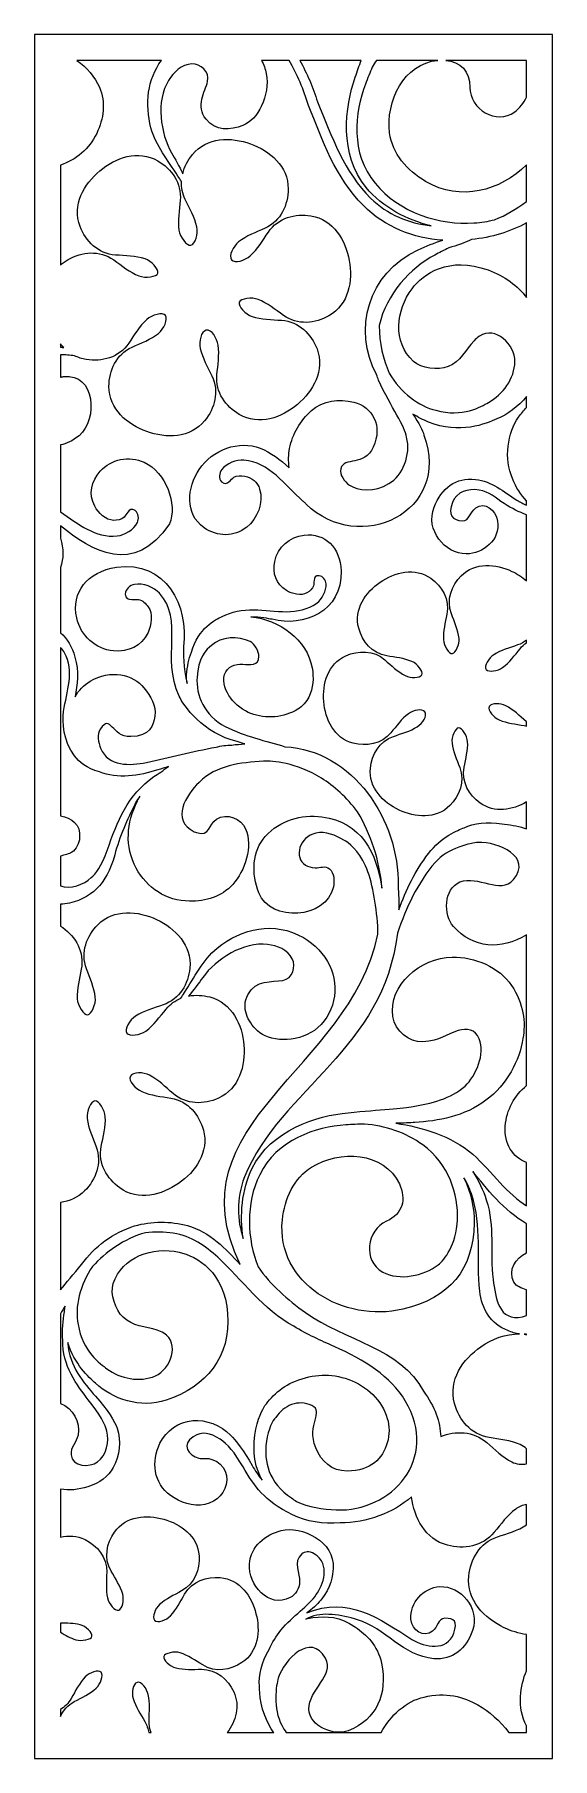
# Model space of a CAD drawing. Header units: centimetres. Extents: x 12.62 to 15.59, y -0.87 to 9.
import ezdxf

# ---------------------------------------------------------------- set-up
doc = ezdxf.new("R2010")
doc.units = ezdxf.units.CM
doc.header["$MEASUREMENT"] = 0
doc.layers.add('layer 1', color=7, linetype='Continuous')

msp = doc.modelspace()

# ---------------------------------------------------------------- linework, layer by layer
at = {"layer": 'layer 1', "color": 250}
for points, knots in [([(12.62472, 9.00077), (12.62472, 9.00077), (15.586, 9.00077), (15.586, 9.00077), (15.586, 9.00077), (15.586, 9.00077), (15.586, -0.87015), (15.586, -0.87015), (15.586, -0.87015), (15.586, -0.87015), (12.62472, -0.87015), (12.62472, -0.87015), (12.62472, -0.87015), (12.62472, -0.87015), (12.62472, 9.00077), (12.62472, 9.00077)], [0, 0, 0, 0, 0.2, 0.2, 0.2, 0.2, 0.4, 0.4, 0.4, 0.4, 0.6, 0.6, 0.6, 0.6, 1, 1, 1, 1]), ([(12.86637, 8.8527), (12.86637, 8.8527), (13.35022, 8.8527), (13.35022, 8.8527), (13.35022, 8.8527), (13.27033, 8.74402), (13.2547, 8.6025), (13.29055, 8.46619), (13.29055, 8.46619), (13.31771, 8.36279), (13.38914, 8.27853), (13.4441, 8.1905), (13.4441, 8.1905), (13.45097, 8.17949), (13.45816, 8.16896), (13.46523, 8.15854), (13.46523, 8.15854), (13.4638, 8.12469), (13.47019, 8.08995), (13.48664, 8.05594), (13.48664, 8.05594), (13.51134, 8.00476), (13.5408, 7.95404), (13.55252, 7.89884), (13.55252, 7.89884), (13.56081, 7.85943), (13.54328, 7.80053), (13.51866, 7.79455), (13.51866, 7.79455), (13.494, 7.78852), (13.45649, 7.84062), (13.45054, 7.8805), (13.45054, 7.8805), (13.44223, 7.93623), (13.45212, 7.9941), (13.45742, 8.05064), (13.45742, 8.05064), (13.4669, 8.15113), (13.40734, 8.23164), (13.32927, 8.27746), (13.32927, 8.27746), (13.21763, 8.34307), (13.0852, 8.29572), (12.99753, 8.21944), (12.99753, 8.21944), (12.90781, 8.14573), (12.83905, 8.02305), (12.88509, 7.902), (12.88509, 7.902), (12.91743, 7.81742), (12.98678, 7.74528), (13.08745, 7.73786), (13.08745, 7.73786), (13.14409, 7.73373), (13.20279, 7.73383), (13.25638, 7.71639), (13.25638, 7.71639), (13.29473, 7.70387), (13.33553, 7.65699), (13.32978, 7.63486), (13.32978, 7.63486), (13.32406, 7.6128), (13.25885, 7.60411), (13.22131, 7.61889), (13.22131, 7.61889), (13.16885, 7.63958), (13.12372, 7.67708), (13.07741, 7.70995), (13.07741, 7.70995), (12.9951, 7.76841), (12.89561, 7.75704), (12.81688, 7.71237), (12.81688, 7.71237), (12.80033, 7.70298), (12.78568, 7.69199), (12.77279, 7.67969), (12.77279, 7.67969), (12.77279, 7.67969), (12.77279, 8.25285), (12.77279, 8.25285), (12.77279, 8.25285), (12.862, 8.28174), (12.93801, 8.34487), (12.98012, 8.43464), (12.98012, 8.43464), (13.01965, 8.51879), (13.03394, 8.61114), (12.99556, 8.69921), (12.99556, 8.69921), (12.97091, 8.75577), (12.92356, 8.81393), (12.86637, 8.8527)], [0, 0, 0, 0, 0.0416667, 0.0416667, 0.0416667, 0.0416667, 0.0833333, 0.0833333, 0.0833333, 0.0833333, 0.125, 0.125, 0.125, 0.125, 0.1666667, 0.1666667, 0.1666667, 0.1666667, 0.2083333, 0.2083333, 0.2083333, 0.2083333, 0.25, 0.25, 0.25, 0.25, 0.2916667, 0.2916667, 0.2916667, 0.2916667, 0.3333333, 0.3333333, 0.3333333, 0.3333333, 0.375, 0.375, 0.375, 0.375, 0.4166667, 0.4166667, 0.4166667, 0.4166667, 0.4583333, 0.4583333, 0.4583333, 0.4583333, 0.5, 0.5, 0.5, 0.5, 0.5416667, 0.5416667, 0.5416667, 0.5416667, 0.5833333, 0.5833333, 0.5833333, 0.5833333, 0.625, 0.625, 0.625, 0.625, 0.6666667, 0.6666667, 0.6666667, 0.6666667, 0.7083333, 0.7083333, 0.7083333, 0.7083333, 0.75, 0.75, 0.75, 0.75, 0.7916667, 0.7916667, 0.7916667, 0.7916667, 0.8333333, 0.8333333, 0.8333333, 0.8333333, 0.875, 0.875, 0.875, 0.875, 0.9166667, 0.9166667, 0.9166667, 0.9166667, 1, 1, 1, 1]), ([(13.92198, 8.8527), (13.92198, 8.8527), (14.08035, 8.8527), (14.08035, 8.8527), (14.08035, 8.8527), (14.1264, 8.77203), (14.16399, 8.6856), (14.1911, 8.59397), (14.1911, 8.59397), (14.27161, 8.39648), (14.34382, 8.18095), (14.50489, 8.02161), (14.50489, 8.02161), (14.62805, 7.89521), (14.79481, 7.8343), (14.95833, 7.82265), (14.95833, 7.82265), (14.91067, 7.80735), (14.86382, 7.78986), (14.81901, 7.76803), (14.81901, 7.76803), (14.52649, 7.63239), (14.44607, 7.30885), (14.57997, 7.05313), (14.57997, 7.05313), (14.5837, 7.04202), (14.58767, 7.03119), (14.59184, 7.02072), (14.59184, 7.02072), (14.6627, 6.86519), (14.74556, 6.75362), (14.7519, 6.69566), (14.7519, 6.69566), (14.77839, 6.59245), (14.72969, 6.47543), (14.65059, 6.42946), (14.65059, 6.42946), (14.57082, 6.37851), (14.47069, 6.38877), (14.42508, 6.42084), (14.42508, 6.42084), (14.39819, 6.44017), (14.36642, 6.47846), (14.37597, 6.51472), (14.37597, 6.51472), (14.39436, 6.58454), (14.50927, 6.52414), (14.56112, 6.63774), (14.56112, 6.63774), (14.61785, 6.762), (14.55643, 6.8679), (14.45104, 6.89523), (14.45104, 6.89523), (14.36522, 6.91747), (14.27446, 6.90671), (14.20768, 6.84706), (14.20768, 6.84706), (14.14488, 6.79102), (14.099, 6.71395), (14.08314, 6.63104), (14.08314, 6.63104), (14.07636, 6.59557), (14.0759, 6.55883), (14.08025, 6.51911), (14.08025, 6.51911), (14.03185, 6.56778), (13.97394, 6.60769), (13.9145, 6.63177), (13.9145, 6.63177), (13.79576, 6.67989), (13.64141, 6.62365), (13.56595, 6.5105), (13.56595, 6.5105), (13.49838, 6.40919), (13.48166, 6.25548), (13.59383, 6.17703), (13.59383, 6.17703), (13.67144, 6.12273), (13.76447, 6.1235), (13.83799, 6.18005), (13.83799, 6.18005), (13.89947, 6.22732), (13.93487, 6.32168), (13.91188, 6.39746), (13.91188, 6.39746), (13.8995, 6.43818), (13.86751, 6.4634), (13.82685, 6.47205), (13.82685, 6.47205), (13.80561, 6.47652), (13.78185, 6.47646), (13.76405, 6.46529), (13.76405, 6.46529), (13.75569, 6.46002), (13.74708, 6.44962), (13.73786, 6.44135), (13.73786, 6.44135), (13.72488, 6.42972), (13.71067, 6.42234), (13.69436, 6.43952), (13.69436, 6.43952), (13.67661, 6.45827), (13.68092, 6.49025), (13.6947, 6.50916), (13.6947, 6.50916), (13.72099, 6.5452), (13.77986, 6.56745), (13.82195, 6.56378), (13.82195, 6.56378), (13.96689, 6.55112), (14.0544, 6.42262), (14.15812, 6.32919), (14.15812, 6.32919), (14.16288, 6.32491), (14.16791, 6.32064), (14.17318, 6.31643), (14.17318, 6.31643), (14.17478, 6.31486), (14.1764, 6.3133), (14.17804, 6.31176), (14.17804, 6.31176), (14.48124, 6.01466), (15.01279, 6.26763), (14.85141, 6.70639), (14.85141, 6.70639), (14.84574, 6.73387), (14.82084, 6.77582), (14.78817, 6.82743), (14.78817, 6.82743), (14.81632, 6.80952), (14.84656, 6.79436), (14.87713, 6.78189), (14.87713, 6.78189), (15.05346, 6.71011), (15.20968, 6.77165), (15.26701, 6.79983), (15.26701, 6.79983), (15.32883, 6.82442), (15.3904, 6.86919), (15.43793, 6.92765), (15.43793, 6.92765), (15.43793, 6.92765), (15.43793, 6.86564), (15.43793, 6.86564), (15.43793, 6.86564), (15.42112, 6.84811), (15.40566, 6.82946), (15.39182, 6.81011), (15.39182, 6.81011), (15.33053, 6.72439), (15.30543, 6.56911), (15.35826, 6.45802), (15.35826, 6.45802), (15.37747, 6.40585), (15.40476, 6.36409), (15.43793, 6.33112), (15.43793, 6.33112), (15.43793, 6.33112), (15.43793, 6.30538), (15.43793, 6.30538), (15.43793, 6.30538), (15.41913, 6.31347), (15.40057, 6.32315), (15.38227, 6.33471), (15.38227, 6.33471), (15.30394, 6.38419), (15.24171, 6.44156), (15.14507, 6.45348), (15.14507, 6.45348), (15.03451, 6.4671), (14.95171, 6.40334), (14.90914, 6.29445), (14.90914, 6.29445), (14.85813, 6.16398), (14.97008, 6.0269), (15.09322, 6.02687), (15.09322, 6.02687), (15.18782, 6.02686), (15.29013, 6.10734), (15.2717, 6.21429), (15.2717, 6.21429), (15.25999, 6.28246), (15.20014, 6.32688), (15.14739, 6.29014), (15.14739, 6.29014), (15.11247, 6.26591), (15.11297, 6.21628), (15.07061, 6.21637), (15.07061, 6.21637), (15.01517, 6.2164), (14.98627, 6.25178), (15.0136, 6.32054), (15.0136, 6.32054), (15.03881, 6.38379), (15.10341, 6.40224), (15.16598, 6.39233), (15.16598, 6.39233), (15.22749, 6.38263), (15.25818, 6.34747), (15.30959, 6.31483), (15.30959, 6.31483), (15.35398, 6.28662), (15.39607, 6.26569), (15.43793, 6.25106), (15.43793, 6.25106), (15.43793, 6.25106), (15.43793, 5.87277), (15.43793, 5.87277), (15.43793, 5.87277), (15.41271, 5.89517), (15.38372, 5.91349), (15.35401, 5.92699), (15.35401, 5.92699), (15.26388, 5.97105), (15.14292, 5.98104), (15.06435, 5.90148), (15.06435, 5.90148), (15.00955, 5.84578), (14.97776, 5.76543), (15.00801, 5.68372), (15.00801, 5.68372), (15.02509, 5.63773), (15.04621, 5.59169), (15.05173, 5.54333), (15.05173, 5.54333), (15.05566, 5.50873), (15.03344, 5.45986), (15.01401, 5.45643), (15.01401, 5.45643), (14.99466, 5.45301), (14.96444, 5.50114), (14.96256, 5.53592), (14.96256, 5.53592), (14.95999, 5.58452), (14.97331, 5.63344), (14.98247, 5.68157), (14.98247, 5.68157), (14.99889, 5.76719), (14.95428, 5.84122), (14.89099, 5.88704), (14.89099, 5.88704), (14.80038, 5.95259), (14.68273, 5.92279), (14.60111, 5.86443), (14.60111, 5.86443), (14.5179, 5.80843), (14.44875, 5.70869), (14.47845, 5.60085), (14.47845, 5.60085), (14.49921, 5.52549), (14.55286, 5.4578), (14.63883, 5.44318), (14.63883, 5.44318), (14.68715, 5.43497), (14.73761, 5.43025), (14.78228, 5.41082), (14.78228, 5.41082), (14.81415, 5.39693), (14.85006, 5.35419), (14.83865, 5.33476), (14.83865, 5.33476), (14.82729, 5.31532), (14.77514, 5.31412), (14.74407, 5.3299), (14.74407, 5.3299), (14.70073, 5.35199), (14.66499, 5.38793), (14.6279, 5.41999), (14.6279, 5.41999), (14.56195, 5.47702), (14.47558, 5.4754), (14.40418, 5.44348), (14.40418, 5.44348), (14.30214, 5.39781), (14.26913, 5.28097), (14.27881, 5.18113), (14.27881, 5.18113), (14.28577, 5.08107), (14.33758, 4.97133), (14.44577, 4.94311), (14.44577, 4.94311), (14.52143, 4.92343), (14.60696, 4.93607), (14.66253, 5.00318), (14.66253, 5.00318), (14.69384, 5.04092), (14.72314, 5.08225), (14.76226, 5.11123), (14.76226, 5.11123), (14.79023, 5.1319), (14.84009, 5.14338), (14.85635, 5.12203), (14.85635, 5.12203), (14.87262, 5.10067), (14.84245, 5.05668), (14.81323, 5.03768), (14.81323, 5.03768), (14.77245, 5.01117), (14.7234, 4.9982), (14.67714, 4.9821), (14.67714, 4.9821), (14.59474, 4.95351), (14.55297, 4.87788), (14.54491, 4.80015), (14.54491, 4.80015), (14.53347, 4.68893), (14.61814, 4.60191), (14.70948, 4.56042), (14.70948, 4.56042), (14.79958, 4.51635), (14.9205, 4.50638), (14.99907, 4.58593), (14.99907, 4.58593), (15.05397, 4.6416), (15.08578, 4.72196), (15.05545, 4.80369), (15.05545, 4.80369), (15.03841, 4.84967), (15.01725, 4.8957), (15.01172, 4.9441), (15.01172, 4.9441), (15.00779, 4.97869), (15.02976, 5.02978), (15.04937, 5.03097), (15.04937, 5.03097), (15.06907, 5.03217), (15.09906, 4.98626), (15.10089, 4.95152), (15.10089, 4.95152), (15.10344, 4.90289), (15.09015, 4.85398), (15.08091, 4.80583), (15.08091, 4.80583), (15.06457, 4.72019), (15.10918, 4.64619), (15.17247, 4.60037), (15.17247, 4.60037), (15.25439, 4.54108), (15.35841, 4.5598), (15.43793, 4.60705), (15.43793, 4.60705), (15.43793, 4.60705), (15.43793, 4.45233), (15.43793, 4.45233), (15.43793, 4.45233), (15.43355, 4.454), (15.42915, 4.45561), (15.4247, 4.45717), (15.4247, 4.45717), (15.38292, 4.46943), (15.33929, 4.47784), (15.29632, 4.48124), (15.29632, 4.48124), (15.21558, 4.49533), (15.13511, 4.48718), (15.08047, 4.45913), (15.08047, 4.45913), (15.04468, 4.44492), (14.95115, 4.40751), (14.87645, 4.31071), (14.87645, 4.31071), (14.80254, 4.21496), (14.74875, 4.10286), (14.70754, 3.98809), (14.70754, 3.98809), (14.70819, 4.03262), (14.70687, 4.07891), (14.70311, 4.12734), (14.70311, 4.12734), (14.71165, 4.50238), (14.44464, 4.90285), (14.05653, 4.92289), (14.05653, 4.92289), (13.94824, 4.95571), (13.82786, 4.98207), (13.71482, 5.03859), (13.71482, 5.03859), (13.59723, 5.10061), (13.54429, 5.21871), (13.55485, 5.32141), (13.55485, 5.32141), (13.55559, 5.42283), (13.60899, 5.48285), (13.63694, 5.50324), (13.63694, 5.50324), (13.68951, 5.55542), (13.79214, 5.55682), (13.85667, 5.52542), (13.85667, 5.52542), (13.88472, 5.51176), (13.90713, 5.46867), (13.90777, 5.43865), (13.90777, 5.43865), (13.90889, 5.38505), (13.85496, 5.39368), (13.81511, 5.39522), (13.81511, 5.39522), (13.77069, 5.39694), (13.7276, 5.38247), (13.71159, 5.33556), (13.71159, 5.33556), (13.6965, 5.2914), (13.71916, 5.23785), (13.74612, 5.20053), (13.74612, 5.20053), (13.77183, 5.16493), (13.82131, 5.12828), (13.86135, 5.11309), (13.86135, 5.11309), (13.94816, 5.08014), (14.04988, 5.08835), (14.12981, 5.13765), (14.12981, 5.13765), (14.15825, 5.15519), (14.17886, 5.17934), (14.1929, 5.20703), (14.1929, 5.20703), (14.21822, 5.25703), (14.22212, 5.31865), (14.21198, 5.37413), (14.21198, 5.37413), (14.18254, 5.53531), (14.0234, 5.65307), (13.86135, 5.66587), (13.86135, 5.66587), (13.91573, 5.6653), (13.96493, 5.65561), (13.98296, 5.65273), (13.98296, 5.65273), (14.16206, 5.60469), (14.38534, 5.69737), (14.37779, 5.92893), (14.37779, 5.92893), (14.37305, 6.06497), (14.28627, 6.14749), (14.16618, 6.1348), (14.16618, 6.1348), (14.08311, 6.126), (14.01438, 6.06409), (13.99816, 5.98387), (13.99816, 5.98387), (13.98465, 5.91683), (14.00523, 5.85425), (14.06439, 5.81711), (14.06439, 5.81711), (14.0962, 5.79715), (14.14978, 5.78575), (14.18186, 5.80352), (14.18186, 5.80352), (14.1986, 5.81283), (14.21436, 5.82665), (14.21975, 5.84438), (14.21975, 5.84438), (14.22227, 5.8527), (14.22199, 5.86463), (14.22333, 5.87548), (14.22333, 5.87548), (14.22523, 5.89072), (14.23042, 5.90386), (14.25121, 5.90188), (14.25121, 5.90188), (14.2739, 5.89966), (14.28955, 5.87588), (14.29131, 5.85532), (14.29131, 5.85532), (14.29467, 5.81611), (14.26834, 5.76722), (14.23822, 5.74529), (14.23822, 5.74529), (14.13443, 5.66981), (14.00169, 5.70211), (13.87862, 5.70687), (13.87862, 5.70687), (13.8138, 5.70939), (13.75102, 5.69369), (13.69762, 5.66857), (13.69762, 5.66857), (13.65841, 5.65012), (13.56099, 5.60357), (13.52202, 5.46445), (13.52202, 5.46445), (13.50647, 5.42527), (13.4974, 5.38164), (13.49452, 5.33442), (13.49452, 5.33442), (13.49359, 5.31908), (13.49436, 5.30254), (13.49669, 5.28529), (13.49669, 5.28529), (13.47495, 5.37228), (13.47568, 5.46654), (13.4772, 5.49586), (13.4772, 5.49586), (13.50761, 5.72818), (13.37539, 5.99266), (13.09323, 5.95005), (13.09323, 5.95005), (12.92511, 5.92607), (12.8343, 5.80739), (12.86606, 5.66013), (12.86606, 5.66013), (12.88804, 5.5582), (12.97403, 5.48121), (13.0757, 5.47179), (13.0757, 5.47179), (13.16068, 5.46393), (13.23557, 5.49784), (13.27376, 5.5762), (13.27376, 5.5762), (13.29427, 5.61833), (13.30128, 5.68628), (13.27493, 5.72372), (13.27493, 5.72372), (13.26115, 5.74322), (13.24194, 5.76095), (13.21921, 5.76528), (13.21921, 5.76528), (13.20855, 5.76729), (13.19379, 5.76534), (13.18015, 5.76556), (13.18015, 5.76556), (13.16097, 5.7659), (13.144, 5.77058), (13.14368, 5.79665), (13.14368, 5.79665), (13.14341, 5.82507), (13.17082, 5.84764), (13.19611, 5.85258), (13.19611, 5.85258), (13.24427, 5.86198), (13.30846, 5.83584), (13.33968, 5.80141), (13.33968, 5.80141), (13.48054, 5.64581), (13.34888, 5.4378), (13.45159, 5.21307), (13.45159, 5.21307), (13.4725, 5.16281), (13.59156, 4.99487), (13.78421, 4.95279), (13.78421, 4.95279), (13.79884, 4.94772), (13.81324, 4.9431), (13.82742, 4.93882), (13.82742, 4.93882), (13.80262, 4.93783), (13.77777, 4.93572), (13.75303, 4.93262), (13.75303, 4.93262), (13.72273, 4.93181), (13.6923, 4.92811), (13.66228, 4.92021), (13.66228, 4.92021), (13.52845, 4.89605), (13.39717, 4.86077), (13.26418, 4.83266), (13.26418, 4.83266), (13.17283, 4.81335), (13.04629, 4.80847), (13.0023, 4.91424), (13.0023, 4.91424), (12.98925, 4.94564), (12.98084, 4.99436), (13.00154, 5.0245), (13.00154, 5.0245), (13.06268, 5.11346), (13.06329, 4.97903), (13.17459, 4.9807), (13.17459, 4.9807), (13.2859, 4.98237), (13.30518, 5.04611), (13.31278, 5.0969), (13.31278, 5.0969), (13.3222, 5.15986), (13.29017, 5.21048), (13.24989, 5.26026), (13.24989, 5.26026), (13.18871, 5.33589), (13.05996, 5.36853), (12.94222, 5.29787), (12.94222, 5.29787), (12.90536, 5.27575), (12.87677, 5.24487), (12.85642, 5.20896), (12.85642, 5.20896), (12.86966, 5.27562), (12.88088, 5.35536), (12.85602, 5.43618), (12.85602, 5.43618), (12.83806, 5.49452), (12.81269, 5.54321), (12.77279, 5.57571), (12.77279, 5.57571), (12.77279, 5.57571), (12.77279, 5.94984), (12.77279, 5.94984), (12.77279, 5.94984), (12.79105, 5.99989), (12.79116, 6.0575), (12.77279, 6.11617), (12.77279, 6.11617), (12.77279, 6.11617), (12.77279, 6.18784), (12.77279, 6.18784), (12.77279, 6.18784), (12.94937, 6.04518), (13.19545, 5.89384), (13.39566, 6.19865), (13.39566, 6.19865), (13.44372, 6.31052), (13.37599, 6.49449), (13.25145, 6.55126), (13.25145, 6.55126), (13.16526, 6.59057), (13.0625, 6.5697), (13.00046, 6.50074), (13.00046, 6.50074), (12.9486, 6.44308), (12.93267, 6.37012), (12.96905, 6.29976), (12.96905, 6.29976), (12.98861, 6.26197), (13.03432, 6.21997), (13.07588, 6.21885), (13.07588, 6.21885), (13.09758, 6.21831), (13.12093, 6.22267), (13.1364, 6.2369), (13.1364, 6.2369), (13.14367, 6.24359), (13.15025, 6.25538), (13.1578, 6.26519), (13.1578, 6.26519), (13.16847, 6.27899), (13.18109, 6.28882), (13.20024, 6.2749), (13.20024, 6.2749), (13.22111, 6.25966), (13.22267, 6.22744), (13.21255, 6.20635), (13.21255, 6.20635), (13.19325, 6.16613), (13.1394, 6.13356), (13.09735, 6.12952), (13.09735, 6.12952), (12.97243, 6.11756), (12.87387, 6.19812), (12.77279, 6.26737), (12.77279, 6.26737), (12.77279, 6.26737), (12.77279, 6.65084), (12.77279, 6.65084), (12.77279, 6.65084), (12.80742, 6.65685), (12.84291, 6.67263), (12.87911, 6.70341), (12.87911, 6.70341), (12.93521, 6.75117), (12.95707, 6.84242), (12.94436, 6.91442), (12.94436, 6.91442), (12.9305, 6.9925), (12.88095, 7.05341), (12.79019, 7.04175), (12.79019, 7.04175), (12.784, 7.04095), (12.77822, 7.03965), (12.77279, 7.03791), (12.77279, 7.03791), (12.77279, 7.03791), (12.77279, 7.16738), (12.77279, 7.16738), (12.77279, 7.16738), (12.79967, 7.16664), (12.82678, 7.16409), (12.85387, 7.16151), (12.85387, 7.16151), (12.87395, 7.15128), (12.89598, 7.14388), (12.91999, 7.14001), (12.91999, 7.14001), (13.0094, 7.12564), (13.10654, 7.14959), (13.16332, 7.23313), (13.16332, 7.23313), (13.19519, 7.28013), (13.22442, 7.33099), (13.26639, 7.36869), (13.26639, 7.36869), (13.29635, 7.39565), (13.35864, 7.41291), (13.37365, 7.39156), (13.37365, 7.39156), (13.38872, 7.37021), (13.36484, 7.31473), (13.33328, 7.28959), (13.33328, 7.28959), (13.28915, 7.25451), (13.23408, 7.2341), (13.18245, 7.21049), (13.18245, 7.21049), (13.09065, 7.16841), (13.05078, 7.07663), (13.05008, 6.98609), (13.05008, 6.98609), (13.04914, 6.85657), (13.15634, 6.76556), (13.26619, 6.72779), (13.26619, 6.72779), (13.37499, 6.68696), (13.51559, 6.68877), (13.59732, 6.78919), (13.59732, 6.78919), (13.65451, 6.85941), (13.68231, 6.95557), (13.63832, 7.04646), (13.63832, 7.04646), (13.61364, 7.09757), (13.58415, 7.14835), (13.57245, 7.20354), (13.57245, 7.20354), (13.56409, 7.24296), (13.57605, 7.30101), (13.60632, 7.30789), (13.60632, 7.30789), (13.63661, 7.31468), (13.66851, 7.26174), (13.67444, 7.22188), (13.67444, 7.22188), (13.68278, 7.1661), (13.67282, 7.10821), (13.66756, 7.0517), (13.66756, 7.0517), (13.65804, 6.95115), (13.7176, 6.87078), (13.79566, 6.82491), (13.79566, 6.82491), (13.90735, 6.75932), (14.03973, 6.80665), (14.12738, 6.88294), (14.12738, 6.88294), (14.21724, 6.95672), (14.28591, 7.07934), (14.2398, 7.20034), (14.2398, 7.20034), (14.20763, 7.28498), (14.13818, 7.35709), (14.03753, 7.36447), (14.03753, 7.36447), (13.98085, 7.36868), (13.9222, 7.36853), (13.86858, 7.38598), (13.86858, 7.38598), (13.83021, 7.39847), (13.78694, 7.44618), (13.79516, 7.46744), (13.79516, 7.46744), (13.80337, 7.48876), (13.86614, 7.49826), (13.90367, 7.48348), (13.90367, 7.48348), (13.95611, 7.46278), (14.00126, 7.42526), (14.04747, 7.39241), (14.04747, 7.39241), (14.12988, 7.33398), (14.22928, 7.34537), (14.30801, 7.38999), (14.30801, 7.38999), (14.42071, 7.45392), (14.4459, 7.59222), (14.42369, 7.70628), (14.42369, 7.70628), (14.40471, 7.82091), (14.33282, 7.94174), (14.20497, 7.96235), (14.20497, 7.96235), (14.11553, 7.97672), (14.01847, 7.95274), (13.96164, 7.86925), (13.96164, 7.86925), (13.92976, 7.82226), (13.90051, 7.77137), (13.85853, 7.73369), (13.85853, 7.73369), (13.82861, 7.70669), (13.76896, 7.68757), (13.75128, 7.71085), (13.75128, 7.71085), (13.73365, 7.73407), (13.76013, 7.78763), (13.7917, 7.81278), (13.7917, 7.81278), (13.83581, 7.84792), (13.89092, 7.86821), (13.94242, 7.89187), (13.94242, 7.89187), (14.03423, 7.93394), (14.07414, 8.02579), (14.07488, 8.11628), (14.07488, 8.11628), (14.07582, 8.24581), (13.9686, 8.33678), (13.85875, 8.37455), (13.85875, 8.37455), (13.75001, 8.41547), (13.60943, 8.41361), (13.5276, 8.31314), (13.5276, 8.31314), (13.50149, 8.28105), (13.48153, 8.24354), (13.47173, 8.20359), (13.47173, 8.20359), (13.45362, 8.24336), (13.42705, 8.2904), (13.40859, 8.32237), (13.40859, 8.32237), (13.34489, 8.43257), (13.31718, 8.62152), (13.391, 8.73772), (13.391, 8.73772), (13.42075, 8.78453), (13.46455, 8.82959), (13.52383, 8.8323), (13.52383, 8.8323), (13.5741, 8.8346), (13.62785, 8.78623), (13.61436, 8.73233), (13.61436, 8.73233), (13.59879, 8.67016), (13.54475, 8.59246), (13.60545, 8.51555), (13.60545, 8.51555), (13.65907, 8.44759), (13.74305, 8.4511), (13.81623, 8.47948), (13.81623, 8.47948), (13.90023, 8.51211), (13.97335, 8.6509), (13.94945, 8.77664), (13.94945, 8.77664), (13.94433, 8.80357), (13.93487, 8.8291), (13.92198, 8.8527)], [0, 0, 0, 0, 0.004717, 0.004717, 0.004717, 0.004717, 0.009434, 0.009434, 0.009434, 0.009434, 0.0141509, 0.0141509, 0.0141509, 0.0141509, 0.0188679, 0.0188679, 0.0188679, 0.0188679, 0.0235849, 0.0235849, 0.0235849, 0.0235849, 0.0283019, 0.0283019, 0.0283019, 0.0283019, 0.0330189, 0.0330189, 0.0330189, 0.0330189, 0.0377358, 0.0377358, 0.0377358, 0.0377358, 0.0424528, 0.0424528, 0.0424528, 0.0424528, 0.0471698, 0.0471698, 0.0471698, 0.0471698, 0.0518868, 0.0518868, 0.0518868, 0.0518868, 0.0566038, 0.0566038, 0.0566038, 0.0566038, 0.0613208, 0.0613208, 0.0613208, 0.0613208, 0.0660377, 0.0660377, 0.0660377, 0.0660377, 0.0707547, 0.0707547, 0.0707547, 0.0707547, 0.0754717, 0.0754717, 0.0754717, 0.0754717, 0.0801887, 0.0801887, 0.0801887, 0.0801887, 0.0849057, 0.0849057, 0.0849057, 0.0849057, 0.0896226, 0.0896226, 0.0896226, 0.0896226, 0.0943396, 0.0943396, 0.0943396, 0.0943396, 0.0990566, 0.0990566, 0.0990566, 0.0990566, 0.1037736, 0.1037736, 0.1037736, 0.1037736, 0.1084906, 0.1084906, 0.1084906, 0.1084906, 0.1132075, 0.1132075, 0.1132075, 0.1132075, 0.1179245, 0.1179245, 0.1179245, 0.1179245, 0.1226415, 0.1226415, 0.1226415, 0.1226415, 0.1273585, 0.1273585, 0.1273585, 0.1273585, 0.1320755, 0.1320755, 0.1320755, 0.1320755, 0.1367925, 0.1367925, 0.1367925, 0.1367925, 0.1415094, 0.1415094, 0.1415094, 0.1415094, 0.1462264, 0.1462264, 0.1462264, 0.1462264, 0.1509434, 0.1509434, 0.1509434, 0.1509434, 0.1556604, 0.1556604, 0.1556604, 0.1556604, 0.1603774, 0.1603774, 0.1603774, 0.1603774, 0.1650943, 0.1650943, 0.1650943, 0.1650943, 0.1698113, 0.1698113, 0.1698113, 0.1698113, 0.1745283, 0.1745283, 0.1745283, 0.1745283, 0.1792453, 0.1792453, 0.1792453, 0.1792453, 0.1839623, 0.1839623, 0.1839623, 0.1839623, 0.1886792, 0.1886792, 0.1886792, 0.1886792, 0.1933962, 0.1933962, 0.1933962, 0.1933962, 0.1981132, 0.1981132, 0.1981132, 0.1981132, 0.2028302, 0.2028302, 0.2028302, 0.2028302, 0.2075472, 0.2075472, 0.2075472, 0.2075472, 0.2122642, 0.2122642, 0.2122642, 0.2122642, 0.2169811, 0.2169811, 0.2169811, 0.2169811, 0.2216981, 0.2216981, 0.2216981, 0.2216981, 0.2264151, 0.2264151, 0.2264151, 0.2264151, 0.2311321, 0.2311321, 0.2311321, 0.2311321, 0.2358491, 0.2358491, 0.2358491, 0.2358491, 0.240566, 0.240566, 0.240566, 0.240566, 0.245283, 0.245283, 0.245283, 0.245283, 0.25, 0.25, 0.25, 0.25, 0.254717, 0.254717, 0.254717, 0.254717, 0.259434, 0.259434, 0.259434, 0.259434, 0.2641509, 0.2641509, 0.2641509, 0.2641509, 0.2688679, 0.2688679, 0.2688679, 0.2688679, 0.2735849, 0.2735849, 0.2735849, 0.2735849, 0.2783019, 0.2783019, 0.2783019, 0.2783019, 0.2830189, 0.2830189, 0.2830189, 0.2830189, 0.2877358, 0.2877358, 0.2877358, 0.2877358, 0.2924528, 0.2924528, 0.2924528, 0.2924528, 0.2971698, 0.2971698, 0.2971698, 0.2971698, 0.3018868, 0.3018868, 0.3018868, 0.3018868, 0.3066038, 0.3066038, 0.3066038, 0.3066038, 0.3113208, 0.3113208, 0.3113208, 0.3113208, 0.3160377, 0.3160377, 0.3160377, 0.3160377, 0.3207547, 0.3207547, 0.3207547, 0.3207547, 0.3254717, 0.3254717, 0.3254717, 0.3254717, 0.3301887, 0.3301887, 0.3301887, 0.3301887, 0.3349057, 0.3349057, 0.3349057, 0.3349057, 0.3396226, 0.3396226, 0.3396226, 0.3396226, 0.3443396, 0.3443396, 0.3443396, 0.3443396, 0.3490566, 0.3490566, 0.3490566, 0.3490566, 0.3537736, 0.3537736, 0.3537736, 0.3537736, 0.3584906, 0.3584906, 0.3584906, 0.3584906, 0.3632075, 0.3632075, 0.3632075, 0.3632075, 0.3679245, 0.3679245, 0.3679245, 0.3679245, 0.3726415, 0.3726415, 0.3726415, 0.3726415, 0.3773585, 0.3773585, 0.3773585, 0.3773585, 0.3820755, 0.3820755, 0.3820755, 0.3820755, 0.3867925, 0.3867925, 0.3867925, 0.3867925, 0.3915094, 0.3915094, 0.3915094, 0.3915094, 0.3962264, 0.3962264, 0.3962264, 0.3962264, 0.4009434, 0.4009434, 0.4009434, 0.4009434, 0.4056604, 0.4056604, 0.4056604, 0.4056604, 0.4103774, 0.4103774, 0.4103774, 0.4103774, 0.4150943, 0.4150943, 0.4150943, 0.4150943, 0.4198113, 0.4198113, 0.4198113, 0.4198113, 0.4245283, 0.4245283, 0.4245283, 0.4245283, 0.4292453, 0.4292453, 0.4292453, 0.4292453, 0.4339623, 0.4339623, 0.4339623, 0.4339623, 0.4386792, 0.4386792, 0.4386792, 0.4386792, 0.4433962, 0.4433962, 0.4433962, 0.4433962, 0.4481132, 0.4481132, 0.4481132, 0.4481132, 0.4528302, 0.4528302, 0.4528302, 0.4528302, 0.4575472, 0.4575472, 0.4575472, 0.4575472, 0.4622642, 0.4622642, 0.4622642, 0.4622642, 0.4669811, 0.4669811, 0.4669811, 0.4669811, 0.4716981, 0.4716981, 0.4716981, 0.4716981, 0.4764151, 0.4764151, 0.4764151, 0.4764151, 0.4811321, 0.4811321, 0.4811321, 0.4811321, 0.4858491, 0.4858491, 0.4858491, 0.4858491, 0.490566, 0.490566, 0.490566, 0.490566, 0.495283, 0.495283, 0.495283, 0.495283, 0.5, 0.5, 0.5, 0.5, 0.504717, 0.504717, 0.504717, 0.504717, 0.509434, 0.509434, 0.509434, 0.509434, 0.5141509, 0.5141509, 0.5141509, 0.5141509, 0.5188679, 0.5188679, 0.5188679, 0.5188679, 0.5235849, 0.5235849, 0.5235849, 0.5235849, 0.5283019, 0.5283019, 0.5283019, 0.5283019, 0.5330189, 0.5330189, 0.5330189, 0.5330189, 0.5377358, 0.5377358, 0.5377358, 0.5377358, 0.5424528, 0.5424528, 0.5424528, 0.5424528, 0.5471698, 0.5471698, 0.5471698, 0.5471698, 0.5518868, 0.5518868, 0.5518868, 0.5518868, 0.5566038, 0.5566038, 0.5566038, 0.5566038, 0.5613208, 0.5613208, 0.5613208, 0.5613208, 0.5660377, 0.5660377, 0.5660377, 0.5660377, 0.5707547, 0.5707547, 0.5707547, 0.5707547, 0.5754717, 0.5754717, 0.5754717, 0.5754717, 0.5801887, 0.5801887, 0.5801887, 0.5801887, 0.5849057, 0.5849057, 0.5849057, 0.5849057, 0.5896226, 0.5896226, 0.5896226, 0.5896226, 0.5943396, 0.5943396, 0.5943396, 0.5943396, 0.5990566, 0.5990566, 0.5990566, 0.5990566, 0.6037736, 0.6037736, 0.6037736, 0.6037736, 0.6084906, 0.6084906, 0.6084906, 0.6084906, 0.6132075, 0.6132075, 0.6132075, 0.6132075, 0.6179245, 0.6179245, 0.6179245, 0.6179245, 0.6226415, 0.6226415, 0.6226415, 0.6226415, 0.6273585, 0.6273585, 0.6273585, 0.6273585, 0.6320755, 0.6320755, 0.6320755, 0.6320755, 0.6367925, 0.6367925, 0.6367925, 0.6367925, 0.6415094, 0.6415094, 0.6415094, 0.6415094, 0.6462264, 0.6462264, 0.6462264, 0.6462264, 0.6509434, 0.6509434, 0.6509434, 0.6509434, 0.6556604, 0.6556604, 0.6556604, 0.6556604, 0.6603774, 0.6603774, 0.6603774, 0.6603774, 0.6650943, 0.6650943, 0.6650943, 0.6650943, 0.6698113, 0.6698113, 0.6698113, 0.6698113, 0.6745283, 0.6745283, 0.6745283, 0.6745283, 0.6792453, 0.6792453, 0.6792453, 0.6792453, 0.6839623, 0.6839623, 0.6839623, 0.6839623, 0.6886792, 0.6886792, 0.6886792, 0.6886792, 0.6933962, 0.6933962, 0.6933962, 0.6933962, 0.6981132, 0.6981132, 0.6981132, 0.6981132, 0.7028302, 0.7028302, 0.7028302, 0.7028302, 0.7075472, 0.7075472, 0.7075472, 0.7075472, 0.7122642, 0.7122642, 0.7122642, 0.7122642, 0.7169811, 0.7169811, 0.7169811, 0.7169811, 0.7216981, 0.7216981, 0.7216981, 0.7216981, 0.7264151, 0.7264151, 0.7264151, 0.7264151, 0.7311321, 0.7311321, 0.7311321, 0.7311321, 0.7358491, 0.7358491, 0.7358491, 0.7358491, 0.740566, 0.740566, 0.740566, 0.740566, 0.745283, 0.745283, 0.745283, 0.745283, 0.75, 0.75, 0.75, 0.75, 0.754717, 0.754717, 0.754717, 0.754717, 0.759434, 0.759434, 0.759434, 0.759434, 0.7641509, 0.7641509, 0.7641509, 0.7641509, 0.7688679, 0.7688679, 0.7688679, 0.7688679, 0.7735849, 0.7735849, 0.7735849, 0.7735849, 0.7783019, 0.7783019, 0.7783019, 0.7783019, 0.7830189, 0.7830189, 0.7830189, 0.7830189, 0.7877358, 0.7877358, 0.7877358, 0.7877358, 0.7924528, 0.7924528, 0.7924528, 0.7924528, 0.7971698, 0.7971698, 0.7971698, 0.7971698, 0.8018868, 0.8018868, 0.8018868, 0.8018868, 0.8066038, 0.8066038, 0.8066038, 0.8066038, 0.8113208, 0.8113208, 0.8113208, 0.8113208, 0.8160377, 0.8160377, 0.8160377, 0.8160377, 0.8207547, 0.8207547, 0.8207547, 0.8207547, 0.8254717, 0.8254717, 0.8254717, 0.8254717, 0.8301887, 0.8301887, 0.8301887, 0.8301887, 0.8349057, 0.8349057, 0.8349057, 0.8349057, 0.8396226, 0.8396226, 0.8396226, 0.8396226, 0.8443396, 0.8443396, 0.8443396, 0.8443396, 0.8490566, 0.8490566, 0.8490566, 0.8490566, 0.8537736, 0.8537736, 0.8537736, 0.8537736, 0.8584906, 0.8584906, 0.8584906, 0.8584906, 0.8632075, 0.8632075, 0.8632075, 0.8632075, 0.8679245, 0.8679245, 0.8679245, 0.8679245, 0.8726415, 0.8726415, 0.8726415, 0.8726415, 0.8773585, 0.8773585, 0.8773585, 0.8773585, 0.8820755, 0.8820755, 0.8820755, 0.8820755, 0.8867925, 0.8867925, 0.8867925, 0.8867925, 0.8915094, 0.8915094, 0.8915094, 0.8915094, 0.8962264, 0.8962264, 0.8962264, 0.8962264, 0.9009434, 0.9009434, 0.9009434, 0.9009434, 0.9056604, 0.9056604, 0.9056604, 0.9056604, 0.9103774, 0.9103774, 0.9103774, 0.9103774, 0.9150943, 0.9150943, 0.9150943, 0.9150943, 0.9198113, 0.9198113, 0.9198113, 0.9198113, 0.9245283, 0.9245283, 0.9245283, 0.9245283, 0.9292453, 0.9292453, 0.9292453, 0.9292453, 0.9339623, 0.9339623, 0.9339623, 0.9339623, 0.9386792, 0.9386792, 0.9386792, 0.9386792, 0.9433962, 0.9433962, 0.9433962, 0.9433962, 0.9481132, 0.9481132, 0.9481132, 0.9481132, 0.9528302, 0.9528302, 0.9528302, 0.9528302, 0.9575472, 0.9575472, 0.9575472, 0.9575472, 0.9622642, 0.9622642, 0.9622642, 0.9622642, 0.9669811, 0.9669811, 0.9669811, 0.9669811, 0.9716981, 0.9716981, 0.9716981, 0.9716981, 0.9764151, 0.9764151, 0.9764151, 0.9764151, 0.9811321, 0.9811321, 0.9811321, 0.9811321, 0.9858491, 0.9858491, 0.9858491, 0.9858491, 0.990566, 0.990566, 0.990566, 0.990566, 1, 1, 1, 1]), ([(14.14136, 8.8527), (14.14136, 8.8527), (14.49202, 8.8527), (14.49202, 8.8527), (14.49202, 8.8527), (14.48134, 8.82262), (14.47012, 8.79048), (14.45856, 8.75648), (14.45856, 8.75648), (14.39827, 8.58768), (14.36596, 8.31244), (14.51997, 8.1253), (14.51997, 8.1253), (14.61637, 8.01046), (14.75423, 7.93743), (14.89297, 7.90473), (14.89297, 7.90473), (14.7642, 7.92103), (14.64055, 7.96894), (14.5462, 8.06428), (14.5462, 8.06428), (14.39788, 8.20781), (14.32388, 8.41635), (14.24229, 8.61448), (14.24229, 8.61448), (14.21702, 8.69777), (14.18285, 8.7774), (14.14136, 8.8527)], [0, 0, 0, 0, 0.125, 0.125, 0.125, 0.125, 0.25, 0.25, 0.25, 0.25, 0.375, 0.375, 0.375, 0.375, 0.5, 0.5, 0.5, 0.5, 0.625, 0.625, 0.625, 0.625, 0.75, 0.75, 0.75, 0.75, 1, 1, 1, 1]), ([(14.57897, 8.8527), (14.57897, 8.8527), (14.92972, 8.8527), (14.92972, 8.8527), (14.92972, 8.8527), (14.7377, 8.83571), (14.63156, 8.61688), (14.65486, 8.43734), (14.65486, 8.43734), (14.67039, 8.31795), (14.75421, 8.22182), (14.86027, 8.15976), (14.86027, 8.15976), (15.06247, 8.04135), (15.28564, 8.1051), (15.43793, 8.25487), (15.43793, 8.25487), (15.43793, 8.25487), (15.43793, 8.04489), (15.43793, 8.04489), (15.43793, 8.04489), (15.3807, 8.00277), (15.32068, 7.96592), (15.25514, 7.94014), (15.25514, 7.94014), (15.21792, 7.93074), (15.17855, 7.92437), (15.13733, 7.92231), (15.13733, 7.92231), (14.94359, 7.90621), (14.70882, 7.98126), (14.57135, 8.14896), (14.57135, 8.14896), (14.42993, 8.31833), (14.45521, 8.55634), (14.51634, 8.71581), (14.51634, 8.71581), (14.52961, 8.75019), (14.54289, 8.7831), (14.55583, 8.81427), (14.55583, 8.81427), (14.56309, 8.82724), (14.57082, 8.84008), (14.57897, 8.8527)], [0, 0, 0, 0, 0.0833333, 0.0833333, 0.0833333, 0.0833333, 0.1666667, 0.1666667, 0.1666667, 0.1666667, 0.25, 0.25, 0.25, 0.25, 0.3333333, 0.3333333, 0.3333333, 0.3333333, 0.4166667, 0.4166667, 0.4166667, 0.4166667, 0.5, 0.5, 0.5, 0.5, 0.5833333, 0.5833333, 0.5833333, 0.5833333, 0.6666667, 0.6666667, 0.6666667, 0.6666667, 0.75, 0.75, 0.75, 0.75, 0.8333333, 0.8333333, 0.8333333, 0.8333333, 1, 1, 1, 1]), ([(14.9757, 8.8527), (14.9757, 8.8527), (15.43793, 8.8527), (15.43793, 8.8527), (15.43793, 8.8527), (15.43793, 8.8527), (15.43793, 8.64202), (15.43793, 8.64202), (15.43793, 8.64202), (15.42147, 8.60865), (15.399, 8.57926), (15.37036, 8.55789), (15.37036, 8.55789), (15.26372, 8.47825), (15.11348, 8.57463), (15.11442, 8.69809), (15.11442, 8.69809), (15.11512, 8.79077), (15.05855, 8.84466), (14.9757, 8.8527)], [0, 0, 0, 0, 0.1666667, 0.1666667, 0.1666667, 0.1666667, 0.3333333, 0.3333333, 0.3333333, 0.3333333, 0.5, 0.5, 0.5, 0.5, 0.6666667, 0.6666667, 0.6666667, 0.6666667, 1, 1, 1, 1]), ([(15.43793, 7.92223), (15.43793, 7.92223), (15.43793, 7.49434), (15.43793, 7.49434), (15.43793, 7.49434), (15.38705, 7.56284), (15.31413, 7.61717), (15.21808, 7.65238), (15.21808, 7.65238), (14.99415, 7.73448), (14.84647, 7.63019), (14.78329, 7.54543), (14.78329, 7.54543), (14.69125, 7.42199), (14.67046, 7.23991), (14.79087, 7.12876), (14.79087, 7.12876), (14.83722, 7.08595), (14.93165, 7.07835), (14.98878, 7.09953), (14.98878, 7.09953), (15.06016, 7.12596), (15.08879, 7.19608), (15.13743, 7.24637), (15.13743, 7.24637), (15.14691, 7.25613), (15.15714, 7.26519), (15.16857, 7.27299), (15.16857, 7.27299), (15.26114, 7.33613), (15.37226, 7.22316), (15.37108, 7.12827), (15.37108, 7.12827), (15.36985, 7.03041), (15.30243, 6.93956), (15.21935, 6.89333), (15.21935, 6.89333), (15.18005, 6.87147), (15.07083, 6.8055), (14.92, 6.84916), (14.92, 6.84916), (14.82133, 6.87144), (14.71827, 6.95054), (14.65192, 7.06177), (14.65192, 7.06177), (14.61962, 7.13962), (14.59453, 7.23523), (14.59538, 7.33407), (14.59538, 7.33407), (14.63612, 7.51537), (14.77471, 7.66454), (14.91284, 7.73794), (14.91284, 7.73794), (14.93871, 7.75169), (14.96565, 7.76532), (14.99305, 7.77869), (14.99305, 7.77869), (15.03855, 7.79298), (15.0828, 7.80758), (15.12226, 7.82662), (15.12226, 7.82662), (15.23886, 7.83748), (15.3443, 7.87185), (15.43793, 7.92223)], [0, 0, 0, 0, 0.0588235, 0.0588235, 0.0588235, 0.0588235, 0.1176471, 0.1176471, 0.1176471, 0.1176471, 0.1764706, 0.1764706, 0.1764706, 0.1764706, 0.2352941, 0.2352941, 0.2352941, 0.2352941, 0.2941176, 0.2941176, 0.2941176, 0.2941176, 0.3529412, 0.3529412, 0.3529412, 0.3529412, 0.4117647, 0.4117647, 0.4117647, 0.4117647, 0.4705882, 0.4705882, 0.4705882, 0.4705882, 0.5294118, 0.5294118, 0.5294118, 0.5294118, 0.5882353, 0.5882353, 0.5882353, 0.5882353, 0.6470588, 0.6470588, 0.6470588, 0.6470588, 0.7058824, 0.7058824, 0.7058824, 0.7058824, 0.7647059, 0.7647059, 0.7647059, 0.7647059, 0.8235294, 0.8235294, 0.8235294, 0.8235294, 0.8823529, 0.8823529, 0.8823529, 0.8823529, 1, 1, 1, 1]), ([(12.77279, 7.20998), (12.77279, 7.20998), (12.77279, 7.22898), (12.77279, 7.22898), (12.77279, 7.22898), (12.7787, 7.22156), (12.78496, 7.21444), (12.79158, 7.20769), (12.79158, 7.20769), (12.78537, 7.20856), (12.7791, 7.20934), (12.77279, 7.20998)], [0, 0, 0, 0, 0.25, 0.25, 0.25, 0.25, 0.5, 0.5, 0.5, 0.5, 1, 1, 1, 1]), ([(15.43793, 5.53281), (15.43793, 5.53281), (15.43793, 5.51838), (15.43793, 5.51838), (15.43793, 5.51838), (15.4246, 5.5091), (15.41218, 5.49777), (15.40096, 5.48424), (15.40096, 5.48424), (15.36965, 5.4465), (15.34036, 5.40517), (15.3012, 5.3762), (15.3012, 5.3762), (15.27323, 5.35552), (15.22064, 5.34819), (15.20713, 5.36539), (15.20713, 5.36539), (15.19356, 5.38257), (15.22101, 5.43072), (15.25023, 5.4497), (15.25023, 5.4497), (15.29104, 5.47621), (15.34002, 5.4892), (15.38636, 5.5053), (15.38636, 5.5053), (15.40578, 5.51204), (15.42293, 5.52141), (15.43793, 5.53281)], [0, 0, 0, 0, 0.125, 0.125, 0.125, 0.125, 0.25, 0.25, 0.25, 0.25, 0.375, 0.375, 0.375, 0.375, 0.5, 0.5, 0.5, 0.5, 0.625, 0.625, 0.625, 0.625, 0.75, 0.75, 0.75, 0.75, 1, 1, 1, 1]), ([(12.77279, 4.12711), (12.77279, 4.12711), (12.77279, 4.29585), (12.77279, 4.29585), (12.77279, 4.29585), (12.79584, 4.30449), (12.8212, 4.30762), (12.83864, 4.31865), (12.83864, 4.31865), (12.86464, 4.33508), (12.87985, 4.37219), (12.88254, 4.4022), (12.88254, 4.4022), (12.88936, 4.47787), (12.83654, 4.51544), (12.77279, 4.52643), (12.77279, 4.52643), (12.77279, 4.52643), (12.77279, 5.49024), (12.77279, 5.49024), (12.77279, 5.49024), (12.78282, 5.48128), (12.79119, 5.47123), (12.79676, 5.46115), (12.79676, 5.46115), (12.85434, 5.35677), (12.80926, 5.23816), (12.79065, 5.12529), (12.79065, 5.12529), (12.78087, 5.06583), (12.79095, 4.95186), (12.85286, 4.87092), (12.85286, 4.87092), (12.8809, 4.83428), (12.92226, 4.79909), (12.99624, 4.77862), (12.99624, 4.77862), (13.09907, 4.73631), (13.22345, 4.75672), (13.32938, 4.79033), (13.32938, 4.79033), (13.34954, 4.79673), (13.36985, 4.80293), (13.39021, 4.80903), (13.39021, 4.80903), (13.3754, 4.79897), (13.36106, 4.78827), (13.34729, 4.77698), (13.34729, 4.77698), (13.33345, 4.76909), (13.31992, 4.76062), (13.3068, 4.7515), (13.3068, 4.7515), (13.15842, 4.6484), (13.09733, 4.49437), (13.04001, 4.3286), (13.04001, 4.3286), (13.01094, 4.24452), (12.97197, 4.19221), (12.94875, 4.17351), (12.94875, 4.17351), (12.90849, 4.13421), (12.82906, 4.10383), (12.77316, 4.12696), (12.77316, 4.12696), (12.77316, 4.12696), (12.77279, 4.12711), (12.77279, 4.12711)], [0, 0, 0, 0, 0.0555556, 0.0555556, 0.0555556, 0.0555556, 0.1111111, 0.1111111, 0.1111111, 0.1111111, 0.1666667, 0.1666667, 0.1666667, 0.1666667, 0.2222222, 0.2222222, 0.2222222, 0.2222222, 0.2777778, 0.2777778, 0.2777778, 0.2777778, 0.3333333, 0.3333333, 0.3333333, 0.3333333, 0.3888889, 0.3888889, 0.3888889, 0.3888889, 0.4444444, 0.4444444, 0.4444444, 0.4444444, 0.5, 0.5, 0.5, 0.5, 0.5555556, 0.5555556, 0.5555556, 0.5555556, 0.6111111, 0.6111111, 0.6111111, 0.6111111, 0.6666667, 0.6666667, 0.6666667, 0.6666667, 0.7222222, 0.7222222, 0.7222222, 0.7222222, 0.7777778, 0.7777778, 0.7777778, 0.7777778, 0.8333333, 0.8333333, 0.8333333, 0.8333333, 0.8888889, 0.8888889, 0.8888889, 0.8888889, 1, 1, 1, 1]), ([(15.43793, 5.06538), (15.43793, 5.06538), (15.43793, 5.04149), (15.43793, 5.04149), (15.43793, 5.04149), (15.4336, 5.04254), (15.42918, 5.04346), (15.42466, 5.04423), (15.42466, 5.04423), (15.37631, 5.05246), (15.32585, 5.05716), (15.28118, 5.07658), (15.28118, 5.07658), (15.24931, 5.09047), (15.21291, 5.13045), (15.2248, 5.15266), (15.2248, 5.15266), (15.23676, 5.17483), (15.28832, 5.1733), (15.31941, 5.15749), (15.31941, 5.15749), (15.36273, 5.13539), (15.39846, 5.09947), (15.43552, 5.06742), (15.43552, 5.06742), (15.43552, 5.06742), (15.43793, 5.06538), (15.43793, 5.06538)], [0, 0, 0, 0, 0.125, 0.125, 0.125, 0.125, 0.25, 0.25, 0.25, 0.25, 0.375, 0.375, 0.375, 0.375, 0.5, 0.5, 0.5, 0.5, 0.625, 0.625, 0.625, 0.625, 0.75, 0.75, 0.75, 0.75, 1, 1, 1, 1]), ([(12.77279, 1.81366), (12.77279, 1.81366), (12.77279, 2.31336), (12.77279, 2.31336), (12.77279, 2.31336), (12.82356, 2.31964), (12.87201, 2.34009), (12.91129, 2.3799), (12.91129, 2.3799), (12.9749, 2.44434), (13.01168, 2.53745), (12.97659, 2.6321), (12.97659, 2.6321), (12.95689, 2.68538), (12.93239, 2.73867), (12.92597, 2.79472), (12.92597, 2.79472), (12.9214, 2.83479), (12.94684, 2.89397), (12.96962, 2.89533), (12.96962, 2.89533), (12.9924, 2.89673), (13.02713, 2.84354), (13.02925, 2.80329), (13.02925, 2.80329), (13.03222, 2.74698), (13.01683, 2.69035), (13.00612, 2.63463), (13.00612, 2.63463), (12.98721, 2.53542), (13.03884, 2.44972), (13.11214, 2.39661), (13.11214, 2.39661), (13.2171, 2.32065), (13.35337, 2.35521), (13.44791, 2.42278), (13.44791, 2.42278), (13.54429, 2.48765), (13.62435, 2.60324), (13.59, 2.72807), (13.59, 2.72807), (13.56593, 2.81539), (13.50381, 2.89375), (13.40426, 2.91075), (13.40426, 2.91075), (13.34826, 2.92024), (13.28984, 2.92573), (13.23811, 2.94825), (13.23811, 2.94825), (13.20113, 2.96425), (13.15896, 3.01059), (13.17279, 3.03634), (13.17279, 3.03634), (13.18662, 3.062), (13.24632, 3.0602), (13.28231, 3.04191), (13.28231, 3.04191), (13.33258, 3.01637), (13.37394, 2.97467), (13.41685, 2.93762), (13.41685, 2.93762), (13.49325, 2.8716), (13.59338, 2.87343), (13.676, 2.91034), (13.676, 2.91034), (13.79422, 2.96326), (13.83246, 3.09857), (13.8212, 3.2142), (13.8212, 3.2142), (13.81325, 3.33012), (13.75317, 3.45724), (13.6278, 3.48995), (13.6278, 3.48995), (13.58777, 3.50037), (13.54537, 3.50296), (13.50497, 3.49529), (13.50497, 3.49529), (13.53362, 3.52827), (13.56537, 3.57196), (13.58676, 3.60205), (13.58676, 3.60205), (13.66054, 3.70575), (13.82092, 3.80943), (13.9573, 3.79053), (13.9573, 3.79053), (14.01223, 3.78292), (14.07141, 3.76178), (14.09849, 3.70899), (14.09849, 3.70899), (14.12148, 3.66419), (14.09979, 3.59523), (14.04514, 3.58511), (14.04514, 3.58511), (13.98214, 3.57345), (13.889, 3.59034), (13.84426, 3.5032), (13.84426, 3.5032), (13.80469, 3.42618), (13.84276, 3.35127), (13.89899, 3.29649), (13.89899, 3.29649), (13.96354, 3.23362), (14.12018, 3.22473), (14.22462, 3.2987), (14.22462, 3.2987), (14.33896, 3.37968), (14.373, 3.54828), (14.31283, 3.66884), (14.31283, 3.66884), (14.27894, 3.73673), (14.22819, 3.79249), (14.16219, 3.83039), (14.16219, 3.83039), (13.99642, 3.92561), (13.81041, 3.88517), (13.66857, 3.76915), (13.66857, 3.76915), (13.58578, 3.70148), (13.53881, 3.60152), (13.48155, 3.51498), (13.48155, 3.51498), (13.47439, 3.50415), (13.4678, 3.49324), (13.46127, 3.48248), (13.46127, 3.48248), (13.42988, 3.46972), (13.40092, 3.44947), (13.37681, 3.4204), (13.37681, 3.4204), (13.34051, 3.37668), (13.3066, 3.3288), (13.26126, 3.2952), (13.26126, 3.2952), (13.22884, 3.27128), (13.16799, 3.26278), (13.15233, 3.28269), (13.15233, 3.28269), (13.13658, 3.30263), (13.16841, 3.35838), (13.20223, 3.38036), (13.20223, 3.38036), (13.24947, 3.41109), (13.30623, 3.4261), (13.35985, 3.44476), (13.35985, 3.44476), (13.45522, 3.47788), (13.5037, 3.5655), (13.51297, 3.65555), (13.51297, 3.65555), (13.52628, 3.78435), (13.4282, 3.88514), (13.32242, 3.93322), (13.32242, 3.93322), (13.21809, 3.98425), (13.07794, 3.99581), (12.98695, 3.90366), (12.98695, 3.90366), (12.92343, 3.83915), (12.88663, 3.74608), (12.92167, 3.65143), (12.92167, 3.65143), (12.94143, 3.59818), (12.9659, 3.54486), (12.9723, 3.48885), (12.9723, 3.48885), (12.97685, 3.44873), (12.95112, 3.39217), (12.92862, 3.3882), (12.92862, 3.3882), (12.90617, 3.38422), (12.87118, 3.43998), (12.86902, 3.48023), (12.86902, 3.48023), (12.86606, 3.53653), (12.88144, 3.59318), (12.89212, 3.64896), (12.89212, 3.64896), (12.9111, 3.74811), (12.85943, 3.83389), (12.78613, 3.88696), (12.78613, 3.88696), (12.78174, 3.89014), (12.77728, 3.89311), (12.77279, 3.89591), (12.77279, 3.89591), (12.77279, 3.89591), (12.77279, 4.02152), (12.77279, 4.02152), (12.77279, 4.02152), (12.7901, 4.02171), (12.80766, 4.02359), (12.82531, 4.02729), (12.82531, 4.02729), (12.89311, 4.04306), (12.95994, 4.08184), (12.99604, 4.12688), (12.99604, 4.12688), (13.01803, 4.15035), (13.05992, 4.21526), (13.08322, 4.30348), (13.08322, 4.30348), (13.11095, 4.40849), (13.15274, 4.5046), (13.20286, 4.60073), (13.20286, 4.60073), (13.20967, 4.6138), (13.21801, 4.62665), (13.22753, 4.63921), (13.22753, 4.63921), (13.22216, 4.63008), (13.21715, 4.62082), (13.21254, 4.61144), (13.21254, 4.61144), (13.15083, 4.48598), (13.13914, 4.35377), (13.20602, 4.22745), (13.20602, 4.22745), (13.26555, 4.115), (13.3793, 4.03982), (13.51095, 4.03844), (13.51095, 4.03844), (13.60391, 4.03744), (13.69385, 4.06277), (13.75803, 4.13426), (13.75803, 4.13426), (13.82801, 4.21224), (13.87498, 4.35162), (13.83176, 4.45257), (13.83176, 4.45257), (13.80703, 4.51032), (13.72541, 4.547), (13.66424, 4.50753), (13.66424, 4.50753), (13.61913, 4.47843), (13.62917, 4.40601), (13.5511, 4.43105), (13.5511, 4.43105), (13.54681, 4.43242), (13.54243, 4.43421), (13.53802, 4.43637), (13.53802, 4.43637), (13.4, 4.50393), (13.49167, 4.64574), (13.56559, 4.71892), (13.56559, 4.71892), (13.66557, 4.81791), (13.80061, 4.8315), (13.93434, 4.83961), (13.93434, 4.83961), (13.98625, 4.84276), (14.11864, 4.83267), (14.26542, 4.7425), (14.26542, 4.7425), (14.33735, 4.69867), (14.41029, 4.63217), (14.47163, 4.54942), (14.47163, 4.54942), (14.54777, 4.42255), (14.59774, 4.27148), (14.6106, 4.11797), (14.6106, 4.11797), (14.61066, 4.11645), (14.61063, 4.11498), (14.61069, 4.11347), (14.61069, 4.11347), (14.5826, 4.31029), (14.49246, 4.49488), (14.26814, 4.52145), (14.26814, 4.52145), (14.14754, 4.53571), (14.03004, 4.50326), (13.94429, 4.40972), (13.94429, 4.40972), (13.86994, 4.32862), (13.86326, 4.19378), (13.90696, 4.08632), (13.90696, 4.08632), (13.97615, 3.91621), (14.29119, 3.93288), (14.33316, 4.12113), (14.33316, 4.12113), (14.33999, 4.15179), (14.3388, 4.20225), (14.31055, 4.22456), (14.31055, 4.22456), (14.28661, 4.24346), (14.25807, 4.22887), (14.22897, 4.2299), (14.22897, 4.2299), (14.20657, 4.23068), (14.18859, 4.23607), (14.17473, 4.24462), (14.17473, 4.24462), (14.10536, 4.28739), (14.13834, 4.4091), (14.23278, 4.42779), (14.23278, 4.42779), (14.28621, 4.44059), (14.3504, 4.41562), (14.39324, 4.38796), (14.39324, 4.38796), (14.41937, 4.37574), (14.47768, 4.32847), (14.51726, 4.24113), (14.51726, 4.24113), (14.55592, 4.1518), (14.57688, 4.02429), (14.58716, 3.89589), (14.58716, 3.89589), (14.5881, 3.88002), (14.58841, 3.86434), (14.58816, 3.84885), (14.58816, 3.84885), (14.42003, 3.06024), (13.40912, 2.77708), (13.79972, 1.95791), (13.79972, 1.95791), (13.75882, 2.00459), (13.71593, 2.04952), (13.66827, 2.08881), (13.66827, 2.08881), (13.61874, 2.12964), (13.56194, 2.16418), (13.49956, 2.18101), (13.49956, 2.18101), (13.40307, 2.20705), (13.29298, 2.20798), (13.19723, 2.17879), (13.19723, 2.17879), (13.0749, 2.14148), (12.96735, 2.06192), (12.89411, 1.95824), (12.89411, 1.95824), (12.84702, 1.90378), (12.80702, 1.85447), (12.77279, 1.81366)], [0, 0, 0, 0, 0.0117647, 0.0117647, 0.0117647, 0.0117647, 0.0235294, 0.0235294, 0.0235294, 0.0235294, 0.0352941, 0.0352941, 0.0352941, 0.0352941, 0.0470588, 0.0470588, 0.0470588, 0.0470588, 0.0588235, 0.0588235, 0.0588235, 0.0588235, 0.0705882, 0.0705882, 0.0705882, 0.0705882, 0.0823529, 0.0823529, 0.0823529, 0.0823529, 0.0941176, 0.0941176, 0.0941176, 0.0941176, 0.1058824, 0.1058824, 0.1058824, 0.1058824, 0.1176471, 0.1176471, 0.1176471, 0.1176471, 0.1294118, 0.1294118, 0.1294118, 0.1294118, 0.1411765, 0.1411765, 0.1411765, 0.1411765, 0.1529412, 0.1529412, 0.1529412, 0.1529412, 0.1647059, 0.1647059, 0.1647059, 0.1647059, 0.1764706, 0.1764706, 0.1764706, 0.1764706, 0.1882353, 0.1882353, 0.1882353, 0.1882353, 0.2, 0.2, 0.2, 0.2, 0.2117647, 0.2117647, 0.2117647, 0.2117647, 0.2235294, 0.2235294, 0.2235294, 0.2235294, 0.2352941, 0.2352941, 0.2352941, 0.2352941, 0.2470588, 0.2470588, 0.2470588, 0.2470588, 0.2588235, 0.2588235, 0.2588235, 0.2588235, 0.2705882, 0.2705882, 0.2705882, 0.2705882, 0.2823529, 0.2823529, 0.2823529, 0.2823529, 0.2941176, 0.2941176, 0.2941176, 0.2941176, 0.3058824, 0.3058824, 0.3058824, 0.3058824, 0.3176471, 0.3176471, 0.3176471, 0.3176471, 0.3294118, 0.3294118, 0.3294118, 0.3294118, 0.3411765, 0.3411765, 0.3411765, 0.3411765, 0.3529412, 0.3529412, 0.3529412, 0.3529412, 0.3647059, 0.3647059, 0.3647059, 0.3647059, 0.3764706, 0.3764706, 0.3764706, 0.3764706, 0.3882353, 0.3882353, 0.3882353, 0.3882353, 0.4, 0.4, 0.4, 0.4, 0.4117647, 0.4117647, 0.4117647, 0.4117647, 0.4235294, 0.4235294, 0.4235294, 0.4235294, 0.4352941, 0.4352941, 0.4352941, 0.4352941, 0.4470588, 0.4470588, 0.4470588, 0.4470588, 0.4588235, 0.4588235, 0.4588235, 0.4588235, 0.4705882, 0.4705882, 0.4705882, 0.4705882, 0.4823529, 0.4823529, 0.4823529, 0.4823529, 0.4941176, 0.4941176, 0.4941176, 0.4941176, 0.5058824, 0.5058824, 0.5058824, 0.5058824, 0.5176471, 0.5176471, 0.5176471, 0.5176471, 0.5294118, 0.5294118, 0.5294118, 0.5294118, 0.5411765, 0.5411765, 0.5411765, 0.5411765, 0.5529412, 0.5529412, 0.5529412, 0.5529412, 0.5647059, 0.5647059, 0.5647059, 0.5647059, 0.5764706, 0.5764706, 0.5764706, 0.5764706, 0.5882353, 0.5882353, 0.5882353, 0.5882353, 0.6, 0.6, 0.6, 0.6, 0.6117647, 0.6117647, 0.6117647, 0.6117647, 0.6235294, 0.6235294, 0.6235294, 0.6235294, 0.6352941, 0.6352941, 0.6352941, 0.6352941, 0.6470588, 0.6470588, 0.6470588, 0.6470588, 0.6588235, 0.6588235, 0.6588235, 0.6588235, 0.6705882, 0.6705882, 0.6705882, 0.6705882, 0.6823529, 0.6823529, 0.6823529, 0.6823529, 0.6941176, 0.6941176, 0.6941176, 0.6941176, 0.7058824, 0.7058824, 0.7058824, 0.7058824, 0.7176471, 0.7176471, 0.7176471, 0.7176471, 0.7294118, 0.7294118, 0.7294118, 0.7294118, 0.7411765, 0.7411765, 0.7411765, 0.7411765, 0.7529412, 0.7529412, 0.7529412, 0.7529412, 0.7647059, 0.7647059, 0.7647059, 0.7647059, 0.7764706, 0.7764706, 0.7764706, 0.7764706, 0.7882353, 0.7882353, 0.7882353, 0.7882353, 0.8, 0.8, 0.8, 0.8, 0.8117647, 0.8117647, 0.8117647, 0.8117647, 0.8235294, 0.8235294, 0.8235294, 0.8235294, 0.8352941, 0.8352941, 0.8352941, 0.8352941, 0.8470588, 0.8470588, 0.8470588, 0.8470588, 0.8588235, 0.8588235, 0.8588235, 0.8588235, 0.8705882, 0.8705882, 0.8705882, 0.8705882, 0.8823529, 0.8823529, 0.8823529, 0.8823529, 0.8941176, 0.8941176, 0.8941176, 0.8941176, 0.9058824, 0.9058824, 0.9058824, 0.9058824, 0.9176471, 0.9176471, 0.9176471, 0.9176471, 0.9294118, 0.9294118, 0.9294118, 0.9294118, 0.9411765, 0.9411765, 0.9411765, 0.9411765, 0.9529412, 0.9529412, 0.9529412, 0.9529412, 0.9647059, 0.9647059, 0.9647059, 0.9647059, 0.9764706, 0.9764706, 0.9764706, 0.9764706, 1, 1, 1, 1]), ([(15.43793, 3.8455), (15.43793, 3.8455), (15.43793, 2.9828), (15.43793, 2.9828), (15.43793, 2.9828), (15.36854, 2.92682), (15.32333, 2.84304), (15.31593, 2.75099), (15.31593, 2.75099), (15.30775, 2.64914), (15.35935, 2.5717), (15.43793, 2.54214), (15.43793, 2.54214), (15.43793, 2.54214), (15.43793, 2.29477), (15.43793, 2.29477), (15.43793, 2.29477), (15.33231, 2.35792), (15.24036, 2.48602), (15.13094, 2.59049), (15.13094, 2.59049), (15.00429, 2.69608), (14.84087, 2.74455), (14.69146, 2.76686), (14.69146, 2.76686), (14.69146, 2.76686), (14.69127, 2.76691), (14.69127, 2.76691), (14.69127, 2.76691), (14.7361, 2.76785), (14.77284, 2.76905), (14.79915, 2.77182), (14.79915, 2.77182), (14.93104, 2.77882), (15.08334, 2.80647), (15.20509, 2.89838), (15.20509, 2.89838), (15.32528, 2.98758), (15.39787, 3.12662), (15.41743, 3.25244), (15.41743, 3.25244), (15.43302, 3.34076), (15.42246, 3.45372), (15.35158, 3.55582), (15.35158, 3.55582), (15.2849, 3.65982), (15.13882, 3.72084), (15.01313, 3.71852), (15.01313, 3.71852), (14.83109, 3.71516), (14.6454, 3.55579), (14.67383, 3.37741), (14.67383, 3.37741), (14.68702, 3.29465), (14.76408, 3.23124), (14.84412, 3.23382), (14.84412, 3.23382), (14.94763, 3.23715), (14.97657, 3.27715), (15.04592, 3.29722), (15.04592, 3.29722), (15.09748, 3.31217), (15.14349, 3.30784), (15.16767, 3.2495), (15.16767, 3.2495), (15.20278, 3.16482), (15.14828, 3.03806), (15.08605, 2.9803), (15.08605, 2.9803), (15.00788, 2.90777), (14.88659, 2.87917), (14.78956, 2.86357), (14.78956, 2.86357), (14.73496, 2.85176), (14.60049, 2.84561), (14.41773, 2.82719), (14.41773, 2.82719), (14.23914, 2.81194), (13.97533, 2.72702), (13.86906, 2.5092), (13.86906, 2.5092), (13.80914, 2.38329), (13.797, 2.23976), (13.81802, 2.10785), (13.81802, 2.10785), (13.7823, 2.21369), (13.77849, 2.33123), (13.82446, 2.45998), (13.82446, 2.45998), (14.03936, 2.97174), (14.62135, 3.18867), (14.69914, 3.85582), (14.69914, 3.85582), (14.7513, 4.00183), (14.81322, 4.14364), (14.91579, 4.26086), (14.91579, 4.26086), (14.98573, 4.34265), (15.12288, 4.37304), (15.16082, 4.37463), (15.16082, 4.37463), (15.27388, 4.37934), (15.4747, 4.29367), (15.3626, 4.16187), (15.3626, 4.16187), (15.28856, 4.07482), (15.15895, 4.19019), (15.05719, 4.14853), (15.05719, 4.14853), (14.96264, 4.10982), (14.96239, 3.95765), (15.01951, 3.89416), (15.01951, 3.89416), (15.13373, 3.76721), (15.28905, 3.75626), (15.43793, 3.8455)], [0, 0, 0, 0, 0.0333333, 0.0333333, 0.0333333, 0.0333333, 0.0666667, 0.0666667, 0.0666667, 0.0666667, 0.1, 0.1, 0.1, 0.1, 0.1333333, 0.1333333, 0.1333333, 0.1333333, 0.1666667, 0.1666667, 0.1666667, 0.1666667, 0.2, 0.2, 0.2, 0.2, 0.2333333, 0.2333333, 0.2333333, 0.2333333, 0.2666667, 0.2666667, 0.2666667, 0.2666667, 0.3, 0.3, 0.3, 0.3, 0.3333333, 0.3333333, 0.3333333, 0.3333333, 0.3666667, 0.3666667, 0.3666667, 0.3666667, 0.4, 0.4, 0.4, 0.4, 0.4333333, 0.4333333, 0.4333333, 0.4333333, 0.4666667, 0.4666667, 0.4666667, 0.4666667, 0.5, 0.5, 0.5, 0.5, 0.5333333, 0.5333333, 0.5333333, 0.5333333, 0.5666667, 0.5666667, 0.5666667, 0.5666667, 0.6, 0.6, 0.6, 0.6, 0.6333333, 0.6333333, 0.6333333, 0.6333333, 0.6666667, 0.6666667, 0.6666667, 0.6666667, 0.7, 0.7, 0.7, 0.7, 0.7333333, 0.7333333, 0.7333333, 0.7333333, 0.7666667, 0.7666667, 0.7666667, 0.7666667, 0.8, 0.8, 0.8, 0.8, 0.8333333, 0.8333333, 0.8333333, 0.8333333, 0.8666667, 0.8666667, 0.8666667, 0.8666667, 0.9, 0.9, 0.9, 0.9, 0.9333333, 0.9333333, 0.9333333, 0.9333333, 1, 1, 1, 1]), ([(15.43793, 0.90221), (15.43793, 0.90221), (15.43793, 0.81652), (15.43793, 0.81652), (15.43793, 0.81652), (15.41221, 0.81169), (15.3776, 0.81564), (15.35339, 0.82793), (15.35339, 0.82793), (15.29992, 0.85516), (15.25579, 0.89948), (15.21007, 0.93906), (15.21007, 0.93906), (15.13261, 1.00599), (15.03232, 1.00742), (14.94694, 0.97342), (14.94694, 0.97342), (14.94426, 1.05711), (14.91397, 1.14527), (14.84807, 1.23263), (14.84807, 1.23263), (14.71693, 1.48204), (14.39781, 1.52317), (14.17348, 1.68326), (14.17348, 1.68326), (14.0722, 1.75553), (13.97411, 1.84283), (13.90256, 1.94449), (13.90256, 1.94449), (13.83972, 2.10534), (13.83083, 2.30687), (13.91193, 2.47227), (13.91193, 2.47227), (14.00726, 2.67127), (14.23428, 2.74713), (14.40472, 2.75773), (14.40472, 2.75773), (14.44151, 2.75994), (14.47695, 2.7615), (14.51068, 2.76268), (14.51068, 2.76268), (14.62778, 2.75307), (14.74832, 2.7137), (14.84499, 2.6427), (14.84499, 2.6427), (14.99252, 2.53465), (15.05044, 2.35795), (15.0426, 2.21461), (15.0426, 2.21461), (15.03677, 2.07083), (14.96913, 1.98457), (14.93184, 1.95602), (14.93184, 1.95602), (14.84992, 1.89329), (14.71105, 1.86305), (14.61576, 1.91526), (14.61576, 1.91526), (14.49902, 1.9792), (14.5243, 2.15592), (14.63701, 2.20633), (14.63701, 2.20633), (14.72984, 2.24786), (14.75153, 2.33273), (14.71063, 2.41981), (14.71063, 2.41981), (14.62337, 2.60565), (14.36813, 2.61531), (14.20895, 2.51608), (14.20895, 2.51608), (14.10677, 2.45238), (14.05416, 2.33618), (14.04173, 2.21393), (14.04173, 2.21393), (14.00458, 1.84876), (14.3953, 1.62235), (14.73133, 1.70261), (14.73133, 1.70261), (15.00078, 1.76697), (15.13267, 1.92801), (15.1386, 2.19584), (15.1386, 2.19584), (15.14037, 2.27621), (15.12093, 2.36898), (15.07985, 2.45545), (15.07985, 2.45545), (15.09924, 2.42137), (15.11463, 2.38781), (15.12487, 2.35712), (15.12487, 2.35712), (15.18309, 2.18254), (15.15107, 1.98542), (15.17021, 1.80625), (15.17021, 1.80625), (15.18104, 1.70483), (15.23328, 1.6171), (15.33159, 1.5799), (15.33159, 1.5799), (15.35192, 1.57), (15.37438, 1.56381), (15.39757, 1.5608), (15.39757, 1.5608), (15.31935, 1.56304), (15.23961, 1.53192), (15.17707, 1.4872), (15.17707, 1.4872), (15.07438, 1.41816), (14.98914, 1.29511), (15.02573, 1.16211), (15.02573, 1.16211), (15.05134, 1.06916), (15.1175, 0.98565), (15.22354, 0.96763), (15.22354, 0.96763), (15.28315, 0.95752), (15.34536, 0.95167), (15.40045, 0.9277), (15.40045, 0.9277), (15.41315, 0.92219), (15.42634, 0.91297), (15.43793, 0.90221)], [0, 0, 0, 0, 0.0322581, 0.0322581, 0.0322581, 0.0322581, 0.0645161, 0.0645161, 0.0645161, 0.0645161, 0.0967742, 0.0967742, 0.0967742, 0.0967742, 0.1290323, 0.1290323, 0.1290323, 0.1290323, 0.1612903, 0.1612903, 0.1612903, 0.1612903, 0.1935484, 0.1935484, 0.1935484, 0.1935484, 0.2258065, 0.2258065, 0.2258065, 0.2258065, 0.2580645, 0.2580645, 0.2580645, 0.2580645, 0.2903226, 0.2903226, 0.2903226, 0.2903226, 0.3225806, 0.3225806, 0.3225806, 0.3225806, 0.3548387, 0.3548387, 0.3548387, 0.3548387, 0.3870968, 0.3870968, 0.3870968, 0.3870968, 0.4193548, 0.4193548, 0.4193548, 0.4193548, 0.4516129, 0.4516129, 0.4516129, 0.4516129, 0.483871, 0.483871, 0.483871, 0.483871, 0.516129, 0.516129, 0.516129, 0.516129, 0.5483871, 0.5483871, 0.5483871, 0.5483871, 0.5806452, 0.5806452, 0.5806452, 0.5806452, 0.6129032, 0.6129032, 0.6129032, 0.6129032, 0.6451613, 0.6451613, 0.6451613, 0.6451613, 0.6774194, 0.6774194, 0.6774194, 0.6774194, 0.7096774, 0.7096774, 0.7096774, 0.7096774, 0.7419355, 0.7419355, 0.7419355, 0.7419355, 0.7741935, 0.7741935, 0.7741935, 0.7741935, 0.8064516, 0.8064516, 0.8064516, 0.8064516, 0.8387097, 0.8387097, 0.8387097, 0.8387097, 0.8709677, 0.8709677, 0.8709677, 0.8709677, 0.9032258, 0.9032258, 0.9032258, 0.9032258, 0.9354839, 0.9354839, 0.9354839, 0.9354839, 1, 1, 1, 1]), ([(15.43793, 2.19135), (15.43793, 2.19135), (15.43793, 2.0243), (15.43793, 2.0243), (15.43793, 2.0243), (15.37529, 1.99561), (15.32894, 1.92633), (15.36591, 1.85668), (15.36591, 1.85668), (15.3798, 1.83049), (15.40956, 1.82574), (15.43565, 1.81303), (15.43565, 1.81303), (15.43641, 1.81266), (15.43717, 1.8123), (15.43793, 1.81191), (15.43793, 1.81191), (15.43793, 1.81191), (15.43793, 1.66686), (15.43793, 1.66686), (15.43793, 1.66686), (15.43077, 1.66326), (15.42293, 1.66048), (15.41445, 1.65874), (15.41445, 1.65874), (15.27728, 1.63065), (15.26033, 1.76725), (15.2471, 1.87194), (15.2471, 1.87194), (15.22616, 2.03764), (15.25915, 2.16847), (15.20775, 2.32886), (15.20775, 2.32886), (15.19028, 2.38334), (15.16453, 2.43927), (15.12979, 2.49164), (15.12979, 2.49164), (15.20662, 2.39787), (15.30837, 2.2645), (15.43793, 2.19135)], [0, 0, 0, 0, 0.0909091, 0.0909091, 0.0909091, 0.0909091, 0.1818182, 0.1818182, 0.1818182, 0.1818182, 0.2727273, 0.2727273, 0.2727273, 0.2727273, 0.3636364, 0.3636364, 0.3636364, 0.3636364, 0.4545455, 0.4545455, 0.4545455, 0.4545455, 0.5454545, 0.5454545, 0.5454545, 0.5454545, 0.6363636, 0.6363636, 0.6363636, 0.6363636, 0.7272727, 0.7272727, 0.7272727, 0.7272727, 0.8181818, 0.8181818, 0.8181818, 0.8181818, 1, 1, 1, 1]), ([(15.43793, 0.58408), (15.43793, 0.58408), (15.43793, 0.46705), (15.43793, 0.46705), (15.43793, 0.46705), (15.38773, 0.43462), (15.3276, 0.41872), (15.2708, 0.39895), (15.2708, 0.39895), (15.16919, 0.36368), (15.11768, 0.27042), (15.10774, 0.17453), (15.10774, 0.17453), (15.09362, 0.03734), (15.19803, -0.06996), (15.31069, -0.1211), (15.31069, -0.1211), (15.34973, -0.14021), (15.39344, -0.15411), (15.43793, -0.15987), (15.43793, -0.15987), (15.43793, -0.15987), (15.43793, -0.36728), (15.43793, -0.36728), (15.43793, -0.36728), (15.419, -0.4113), (15.40683, -0.46081), (15.40312, -0.51536), (15.40312, -0.51536), (15.39907, -0.57477), (15.41187, -0.63253), (15.43793, -0.68346), (15.43793, -0.68346), (15.43793, -0.68346), (15.43793, -0.72209), (15.43793, -0.72209), (15.43793, -0.72209), (15.43793, -0.72209), (15.33582, -0.72209), (15.33582, -0.72209), (15.33582, -0.72209), (15.28659, -0.65407), (15.22388, -0.59916), (15.15906, -0.56279), (15.15906, -0.56279), (15.08178, -0.51733), (14.97222, -0.48766), (14.8518, -0.51837), (14.8518, -0.51837), (14.7504, -0.54026), (14.6578, -0.62522), (14.60599, -0.72209), (14.60599, -0.72209), (14.60599, -0.72209), (14.06324, -0.72209), (14.06324, -0.72209), (14.06324, -0.72209), (14.05473, -0.70836), (14.04659, -0.69435), (14.03885, -0.68), (14.03885, -0.68), (13.98667, -0.58584), (14.00618, -0.44672), (14.01798, -0.41062), (14.01798, -0.41062), (14.0531, -0.30309), (14.20363, -0.1449), (14.28794, -0.29602), (14.28794, -0.29602), (14.34356, -0.39582), (14.19011, -0.4769), (14.19357, -0.5868), (14.19357, -0.5868), (14.19673, -0.68896), (14.33922, -0.74237), (14.41865, -0.71107), (14.41865, -0.71107), (14.5812, -0.64708), (14.64505, -0.50028), (14.60834, -0.32436), (14.60834, -0.32436), (14.58668, -0.22075), (14.5232, -0.16183), (14.45915, -0.11784), (14.45915, -0.11784), (14.36807, -0.0552), (14.29745, -0.05408), (14.21664, -0.0635), (14.21664, -0.0635), (14.20281, -0.0651), (14.1893, -0.06779), (14.17616, -0.07142), (14.17616, -0.07142), (14.18102, -0.06897), (14.18591, -0.06666), (14.1908, -0.06451), (14.1908, -0.06451), (14.27172, -0.02826), (14.37705, -0.04683), (14.47159, -0.07554), (14.47159, -0.07554), (14.62897, -0.12334), (14.7321, -0.28397), (14.90786, -0.29875), (14.90786, -0.29875), (15.01491, -0.30778), (15.09229, -0.24325), (15.12923, -0.13671), (15.12923, -0.13671), (15.17354, -0.00909), (15.06052, 0.11883), (14.94188, 0.11425), (14.94188, 0.11425), (14.8507, 0.11075), (14.76862, 0.01963), (14.77686, -0.07298), (14.77686, -0.07298), (14.78276, -0.13942), (14.85001, -0.17883), (14.89952, -0.14142), (14.89952, -0.14142), (14.93222, -0.11681), (14.9299, -0.06898), (14.97073, -0.06747), (14.97073, -0.06747), (15.02417, -0.06545), (15.04537, -0.08514), (15.02156, -0.15242), (15.02156, -0.15242), (14.98404, -0.25792), (14.85693, -0.23503), (14.78246, -0.18799), (14.78246, -0.18799), (14.59505, -0.06959), (14.41731, 0.06457), (14.18245, -0.03672), (14.18245, -0.03672), (14.21172, -0.01357), (14.23928, 0.01002), (14.26118, 0.03678), (14.26118, 0.03678), (14.32194, 0.10668), (14.33055, 0.18205), (14.33162, 0.21725), (14.33162, 0.21725), (14.34365, 0.37435), (14.14972, 0.46427), (14.03552, 0.43515), (14.03552, 0.43515), (13.94316, 0.41158), (13.86296, 0.3465), (13.85345, 0.24307), (13.85345, 0.24307), (13.84274, 0.12646), (13.96417, -0.01419), (14.0868, 0.05139), (14.0868, 0.05139), (14.11647, 0.06724), (14.13844, 0.10352), (14.14052, 0.13953), (14.14052, 0.13953), (14.1436, 0.19265), (14.09816, 0.25317), (14.15316, 0.30149), (14.15316, 0.30149), (14.16828, 0.31477), (14.19651, 0.31884), (14.22376, 0.30193), (14.22376, 0.30193), (14.32213, 0.24103), (14.27305, 0.12043), (14.23562, 0.06869), (14.23562, 0.06869), (14.19203, 0.0032), (14.10131, -0.05244), (14.03301, -0.13452), (14.03301, -0.13452), (14.00689, -0.16937), (13.98373, -0.2073), (13.96551, -0.24635), (13.96551, -0.24635), (13.92406, -0.31707), (13.90355, -0.39533), (13.9107, -0.45634), (13.9107, -0.45634), (13.9115, -0.49483), (13.91384, -0.59556), (13.97839, -0.69939), (13.97839, -0.69939), (13.98314, -0.70703), (13.98801, -0.71459), (13.99299, -0.72209), (13.99299, -0.72209), (13.99299, -0.72209), (13.72688, -0.72209), (13.72688, -0.72209), (13.72688, -0.72209), (13.77566, -0.65547), (13.801, -0.56919), (13.76343, -0.48825), (13.76343, -0.48825), (13.7305, -0.41735), (13.66636, -0.35944), (13.57918, -0.35928), (13.57918, -0.35928), (13.53014, -0.35917), (13.4796, -0.36287), (13.43232, -0.3511), (13.43232, -0.3511), (13.39856, -0.3427), (13.35838, -0.30426), (13.36412, -0.28543), (13.36412, -0.28543), (13.36988, -0.26658), (13.42339, -0.25457), (13.45656, -0.26496), (13.45656, -0.26496), (13.50302, -0.27963), (13.54421, -0.30918), (13.58606, -0.33467), (13.58606, -0.33467), (13.66058, -0.37993), (13.74552, -0.36403), (13.81056, -0.32077), (13.81056, -0.32077), (13.9037, -0.25878), (13.91689, -0.13813), (13.89081, -0.04127), (13.89081, -0.04127), (13.86744, 0.05627), (13.79814, 0.15591), (13.68679, 0.16584), (13.68679, 0.16584), (13.60893, 0.17276), (13.5268, 0.14619), (13.48299, 0.07079), (13.48299, 0.07079), (13.45836, 0.02836), (13.43627, -0.01726), (13.40246, -0.05235), (13.40246, -0.05235), (13.3783, -0.07732), (13.32816, -0.09745), (13.31149, -0.07855), (13.31149, -0.07855), (13.29491, -0.05958), (13.31438, -0.01183), (13.34007, 0.01177), (13.34007, 0.01177), (13.37589, 0.04464), (13.42208, 0.06554), (13.46505, 0.08907), (13.46505, 0.08907), (13.54151, 0.13092), (13.57029, 0.21249), (13.56533, 0.29041), (13.56533, 0.29041), (13.55824, 0.40206), (13.46035, 0.47382), (13.36344, 0.49962), (13.36344, 0.49962), (13.26728, 0.52821), (13.14629, 0.51802), (13.082, 0.42653), (13.082, 0.42653), (13.03714, 0.36256), (13.01907, 0.27803), (13.06249, 0.20249), (13.06249, 0.20249), (13.08688, 0.15993), (13.11536, 0.11802), (13.12881, 0.07123), (13.12881, 0.07123), (13.13836, 0.03781), (13.12682, -0.01402), (13.106, -0.02066), (13.106, -0.02066), (13.08515, -0.02742), (13.04967, 0.01518), (13.0421, 0.0492), (13.0421, 0.0492), (13.03151, 0.0967), (13.03652, 0.14713), (13.03765, 0.19614), (13.03765, 0.19614), (13.03963, 0.28327), (12.98342, 0.34892), (12.91337, 0.38358), (12.91337, 0.38358), (12.86716, 0.4065), (12.81863, 0.40845), (12.77279, 0.39691), (12.77279, 0.39691), (12.77279, 0.39691), (12.77279, 0.67191), (12.77279, 0.67191), (12.77279, 0.67191), (12.82253, 0.66383), (12.8755, 0.66797), (12.92916, 0.68585), (12.92916, 0.68585), (12.99746, 0.70861), (13.04512, 0.7423), (13.07452, 0.79652), (13.07452, 0.79652), (13.11167, 0.86505), (13.12059, 0.9468), (13.09669, 1.02123), (13.09669, 1.02123), (13.08539, 1.05641), (13.04219, 1.12927), (12.97269, 1.20361), (12.97269, 1.20361), (12.9086, 1.27949), (12.82091, 1.37668), (12.8153, 1.50784), (12.8153, 1.50784), (12.81512, 1.50929), (12.81498, 1.51073), (12.81481, 1.51218), (12.81481, 1.51218), (12.85269, 1.38882), (12.93492, 1.31075), (12.97356, 1.27912), (12.97356, 1.27912), (13.06732, 1.18934), (13.23057, 1.13222), (13.37697, 1.18127), (13.37697, 1.18127), (13.60698, 1.25833), (13.74793, 1.42927), (13.72879, 1.67773), (13.72879, 1.67773), (13.71049, 1.91553), (13.55427, 2.00656), (13.45093, 2.02882), (13.45093, 2.02882), (13.3004, 2.06127), (13.12615, 2.00459), (13.07503, 1.84889), (13.07503, 1.84889), (13.05534, 1.78894), (13.08766, 1.6999), (13.13064, 1.65672), (13.13064, 1.65672), (13.18433, 1.60275), (13.26003, 1.60585), (13.32596, 1.58247), (13.32596, 1.58247), (13.33878, 1.57791), (13.35125, 1.57235), (13.36311, 1.56519), (13.36311, 1.56519), (13.45899, 1.5072), (13.40238, 1.3592), (13.31554, 1.32087), (13.31554, 1.32087), (13.22602, 1.28137), (13.11538, 1.30494), (13.03884, 1.36134), (13.03884, 1.36134), (13.00263, 1.38802), (12.89725, 1.45996), (12.87432, 1.6153), (12.87432, 1.6153), (12.85359, 1.71436), (12.88282, 1.84101), (12.95653, 1.9476), (12.95653, 1.9476), (13.02993, 2.02647), (13.13463, 2.10668), (13.25922, 2.13996), (13.25922, 2.13996), (13.31218, 2.14633), (13.36702, 2.14454), (13.41796, 2.13716), (13.41796, 2.13716), (13.52355, 2.12369), (13.60065, 2.06213), (13.67232, 2.00056), (13.67232, 2.00056), (13.80851, 1.8734), (13.93464, 1.69606), (14.10705, 1.60441), (14.10705, 1.60441), (14.18362, 1.55793), (14.26441, 1.52186), (14.33802, 1.489), (14.33802, 1.489), (14.51049, 1.41282), (14.66106, 1.31775), (14.74402, 1.17841), (14.74402, 1.17841), (14.94258, 0.84494), (14.66591, 0.54041), (14.34858, 0.55322), (14.34858, 0.55322), (14.27432, 0.55622), (14.19116, 0.56827), (14.1223, 0.6022), (14.1223, 0.6022), (14.11283, 0.60833), (14.1035, 0.61489), (14.09433, 0.62191), (14.09433, 0.62191), (13.96055, 0.70683), (13.93684, 0.83575), (13.94923, 0.93635), (13.94923, 0.93635), (13.95017, 0.94054), (13.95072, 0.94392), (13.95062, 0.94645), (13.95062, 0.94645), (13.96072, 1.01398), (13.98659, 1.06708), (14.00446, 1.08247), (14.00446, 1.08247), (14.0475, 1.1513), (14.13375, 1.18784), (14.21011, 1.15113), (14.21011, 1.15113), (14.28613, 1.11457), (14.17634, 1.04592), (14.23286, 0.90774), (14.23286, 0.90774), (14.26492, 0.82939), (14.32402, 0.77584), (14.41186, 0.77584), (14.41186, 0.77584), (14.55003, 0.77584), (14.61454, 0.84852), (14.64115, 0.93705), (14.64115, 0.93705), (14.65565, 0.98535), (14.65452, 1.03306), (14.64181, 1.07751), (14.64181, 1.07751), (14.61272, 1.17936), (14.52289, 1.26423), (14.42128, 1.30027), (14.42128, 1.30027), (14.31605, 1.33761), (14.22157, 1.33177), (14.11667, 1.29087), (14.11667, 1.29087), (14.03107, 1.25749), (13.9583, 1.1851), (13.92952, 1.12817), (13.92952, 1.12817), (13.91379, 1.09594), (13.87685, 1.01531), (13.88002, 0.90531), (13.88002, 0.90531), (13.87971, 0.89629), (13.87993, 0.88714), (13.88064, 0.87794), (13.88064, 0.87794), (13.88094, 0.83477), (13.89716, 0.77867), (13.92548, 0.72423), (13.92548, 0.72423), (13.90386, 0.75133), (13.88561, 0.77925), (13.86953, 0.80738), (13.86953, 0.80738), (13.82243, 0.88981), (13.77529, 0.95422), (13.74471, 0.98167), (13.74471, 0.98167), (13.69113, 1.03834), (13.60378, 1.07177), (13.52997, 1.06508), (13.52997, 1.06508), (13.4483, 1.0577), (13.37805, 1.00772), (13.34178, 0.93456), (13.34178, 0.93456), (13.29041, 0.8309), (13.30548, 0.70635), (13.4023, 0.6354), (13.4023, 0.6354), (13.45415, 0.59738), (13.53305, 0.56888), (13.59751, 0.58383), (13.59751, 0.58383), (13.66971, 0.60056), (13.72042, 0.65221), (13.72449, 0.72581), (13.72449, 0.72581), (13.72834, 0.7952), (13.66384, 0.85323), (13.5948, 0.8477), (13.5948, 0.8477), (13.58461, 0.84689), (13.57441, 0.84772), (13.56468, 0.84994), (13.56468, 0.84994), (13.50479, 0.86345), (13.46138, 0.92805), (13.5323, 0.97243), (13.5323, 0.97243), (13.58571, 1.00587), (13.62575, 0.99482), (13.68582, 0.95812), (13.68582, 0.95812), (13.72822, 0.93221), (13.76922, 0.88188), (13.81687, 0.80015), (13.81687, 0.80015), (13.88131, 0.68962), (13.93475, 0.6064), (14.10035, 0.52475), (14.10035, 0.52475), (14.17943, 0.48577), (14.27588, 0.47102), (14.37279, 0.4785), (14.37279, 0.4785), (14.5259, 0.47844), (14.67366, 0.53612), (14.78096, 0.62836), (14.78096, 0.62836), (14.79376, 0.50948), (14.85779, 0.38412), (14.98545, 0.35087), (14.98545, 0.35087), (15.07875, 0.32653), (15.1842, 0.34213), (15.25277, 0.42493), (15.25277, 0.42493), (15.29138, 0.47145), (15.32752, 0.52247), (15.37578, 0.5582), (15.37578, 0.5582), (15.39271, 0.57071), (15.4161, 0.58047), (15.43793, 0.58408)], [0, 0, 0, 0, 0.0074074, 0.0074074, 0.0074074, 0.0074074, 0.0148148, 0.0148148, 0.0148148, 0.0148148, 0.0222222, 0.0222222, 0.0222222, 0.0222222, 0.0296296, 0.0296296, 0.0296296, 0.0296296, 0.037037, 0.037037, 0.037037, 0.037037, 0.0444444, 0.0444444, 0.0444444, 0.0444444, 0.0518519, 0.0518519, 0.0518519, 0.0518519, 0.0592593, 0.0592593, 0.0592593, 0.0592593, 0.0666667, 0.0666667, 0.0666667, 0.0666667, 0.0740741, 0.0740741, 0.0740741, 0.0740741, 0.0814815, 0.0814815, 0.0814815, 0.0814815, 0.0888889, 0.0888889, 0.0888889, 0.0888889, 0.0962963, 0.0962963, 0.0962963, 0.0962963, 0.1037037, 0.1037037, 0.1037037, 0.1037037, 0.1111111, 0.1111111, 0.1111111, 0.1111111, 0.1185185, 0.1185185, 0.1185185, 0.1185185, 0.1259259, 0.1259259, 0.1259259, 0.1259259, 0.1333333, 0.1333333, 0.1333333, 0.1333333, 0.1407407, 0.1407407, 0.1407407, 0.1407407, 0.1481481, 0.1481481, 0.1481481, 0.1481481, 0.1555556, 0.1555556, 0.1555556, 0.1555556, 0.162963, 0.162963, 0.162963, 0.162963, 0.1703704, 0.1703704, 0.1703704, 0.1703704, 0.1777778, 0.1777778, 0.1777778, 0.1777778, 0.1851852, 0.1851852, 0.1851852, 0.1851852, 0.1925926, 0.1925926, 0.1925926, 0.1925926, 0.2, 0.2, 0.2, 0.2, 0.2074074, 0.2074074, 0.2074074, 0.2074074, 0.2148148, 0.2148148, 0.2148148, 0.2148148, 0.2222222, 0.2222222, 0.2222222, 0.2222222, 0.2296296, 0.2296296, 0.2296296, 0.2296296, 0.237037, 0.237037, 0.237037, 0.237037, 0.2444444, 0.2444444, 0.2444444, 0.2444444, 0.2518519, 0.2518519, 0.2518519, 0.2518519, 0.2592593, 0.2592593, 0.2592593, 0.2592593, 0.2666667, 0.2666667, 0.2666667, 0.2666667, 0.2740741, 0.2740741, 0.2740741, 0.2740741, 0.2814815, 0.2814815, 0.2814815, 0.2814815, 0.2888889, 0.2888889, 0.2888889, 0.2888889, 0.2962963, 0.2962963, 0.2962963, 0.2962963, 0.3037037, 0.3037037, 0.3037037, 0.3037037, 0.3111111, 0.3111111, 0.3111111, 0.3111111, 0.3185185, 0.3185185, 0.3185185, 0.3185185, 0.3259259, 0.3259259, 0.3259259, 0.3259259, 0.3333333, 0.3333333, 0.3333333, 0.3333333, 0.3407407, 0.3407407, 0.3407407, 0.3407407, 0.3481481, 0.3481481, 0.3481481, 0.3481481, 0.3555556, 0.3555556, 0.3555556, 0.3555556, 0.362963, 0.362963, 0.362963, 0.362963, 0.3703704, 0.3703704, 0.3703704, 0.3703704, 0.3777778, 0.3777778, 0.3777778, 0.3777778, 0.3851852, 0.3851852, 0.3851852, 0.3851852, 0.3925926, 0.3925926, 0.3925926, 0.3925926, 0.4, 0.4, 0.4, 0.4, 0.4074074, 0.4074074, 0.4074074, 0.4074074, 0.4148148, 0.4148148, 0.4148148, 0.4148148, 0.4222222, 0.4222222, 0.4222222, 0.4222222, 0.4296296, 0.4296296, 0.4296296, 0.4296296, 0.437037, 0.437037, 0.437037, 0.437037, 0.4444444, 0.4444444, 0.4444444, 0.4444444, 0.4518519, 0.4518519, 0.4518519, 0.4518519, 0.4592593, 0.4592593, 0.4592593, 0.4592593, 0.4666667, 0.4666667, 0.4666667, 0.4666667, 0.4740741, 0.4740741, 0.4740741, 0.4740741, 0.4814815, 0.4814815, 0.4814815, 0.4814815, 0.4888889, 0.4888889, 0.4888889, 0.4888889, 0.4962963, 0.4962963, 0.4962963, 0.4962963, 0.5037037, 0.5037037, 0.5037037, 0.5037037, 0.5111111, 0.5111111, 0.5111111, 0.5111111, 0.5185185, 0.5185185, 0.5185185, 0.5185185, 0.5259259, 0.5259259, 0.5259259, 0.5259259, 0.5333333, 0.5333333, 0.5333333, 0.5333333, 0.5407407, 0.5407407, 0.5407407, 0.5407407, 0.5481481, 0.5481481, 0.5481481, 0.5481481, 0.5555556, 0.5555556, 0.5555556, 0.5555556, 0.562963, 0.562963, 0.562963, 0.562963, 0.5703704, 0.5703704, 0.5703704, 0.5703704, 0.5777778, 0.5777778, 0.5777778, 0.5777778, 0.5851852, 0.5851852, 0.5851852, 0.5851852, 0.5925926, 0.5925926, 0.5925926, 0.5925926, 0.6, 0.6, 0.6, 0.6, 0.6074074, 0.6074074, 0.6074074, 0.6074074, 0.6148148, 0.6148148, 0.6148148, 0.6148148, 0.6222222, 0.6222222, 0.6222222, 0.6222222, 0.6296296, 0.6296296, 0.6296296, 0.6296296, 0.637037, 0.637037, 0.637037, 0.637037, 0.6444444, 0.6444444, 0.6444444, 0.6444444, 0.6518519, 0.6518519, 0.6518519, 0.6518519, 0.6592593, 0.6592593, 0.6592593, 0.6592593, 0.6666667, 0.6666667, 0.6666667, 0.6666667, 0.6740741, 0.6740741, 0.6740741, 0.6740741, 0.6814815, 0.6814815, 0.6814815, 0.6814815, 0.6888889, 0.6888889, 0.6888889, 0.6888889, 0.6962963, 0.6962963, 0.6962963, 0.6962963, 0.7037037, 0.7037037, 0.7037037, 0.7037037, 0.7111111, 0.7111111, 0.7111111, 0.7111111, 0.7185185, 0.7185185, 0.7185185, 0.7185185, 0.7259259, 0.7259259, 0.7259259, 0.7259259, 0.7333333, 0.7333333, 0.7333333, 0.7333333, 0.7407407, 0.7407407, 0.7407407, 0.7407407, 0.7481481, 0.7481481, 0.7481481, 0.7481481, 0.7555556, 0.7555556, 0.7555556, 0.7555556, 0.762963, 0.762963, 0.762963, 0.762963, 0.7703704, 0.7703704, 0.7703704, 0.7703704, 0.7777778, 0.7777778, 0.7777778, 0.7777778, 0.7851852, 0.7851852, 0.7851852, 0.7851852, 0.7925926, 0.7925926, 0.7925926, 0.7925926, 0.8, 0.8, 0.8, 0.8, 0.8074074, 0.8074074, 0.8074074, 0.8074074, 0.8148148, 0.8148148, 0.8148148, 0.8148148, 0.8222222, 0.8222222, 0.8222222, 0.8222222, 0.8296296, 0.8296296, 0.8296296, 0.8296296, 0.837037, 0.837037, 0.837037, 0.837037, 0.8444444, 0.8444444, 0.8444444, 0.8444444, 0.8518519, 0.8518519, 0.8518519, 0.8518519, 0.8592593, 0.8592593, 0.8592593, 0.8592593, 0.8666667, 0.8666667, 0.8666667, 0.8666667, 0.8740741, 0.8740741, 0.8740741, 0.8740741, 0.8814815, 0.8814815, 0.8814815, 0.8814815, 0.8888889, 0.8888889, 0.8888889, 0.8888889, 0.8962963, 0.8962963, 0.8962963, 0.8962963, 0.9037037, 0.9037037, 0.9037037, 0.9037037, 0.9111111, 0.9111111, 0.9111111, 0.9111111, 0.9185185, 0.9185185, 0.9185185, 0.9185185, 0.9259259, 0.9259259, 0.9259259, 0.9259259, 0.9333333, 0.9333333, 0.9333333, 0.9333333, 0.9407407, 0.9407407, 0.9407407, 0.9407407, 0.9481481, 0.9481481, 0.9481481, 0.9481481, 0.9555556, 0.9555556, 0.9555556, 0.9555556, 0.962963, 0.962963, 0.962963, 0.962963, 0.9703704, 0.9703704, 0.9703704, 0.9703704, 0.9777778, 0.9777778, 0.9777778, 0.9777778, 0.9851852, 0.9851852, 0.9851852, 0.9851852, 1, 1, 1, 1]), ([(12.77279, 1.16278), (12.77279, 1.16278), (12.77279, 1.67656), (12.77279, 1.67656), (12.77279, 1.67656), (12.7823, 1.69163), (12.79102, 1.70625), (12.7991, 1.72068), (12.7991, 1.72068), (12.7977, 1.70965), (12.79665, 1.69856), (12.79595, 1.68745), (12.79595, 1.68745), (12.7866, 1.6372), (12.78267, 1.58269), (12.78571, 1.52378), (12.78571, 1.52378), (12.78021, 1.38294), (12.87163, 1.26238), (12.93112, 1.18415), (12.93112, 1.18415), (12.99648, 1.1044), (13.03262, 1.03742), (13.03895, 1.00363), (13.03895, 1.00363), (13.05348, 0.948), (13.03509, 0.86278), (12.98496, 0.82772), (12.98496, 0.82772), (12.93811, 0.79494), (12.8414, 0.8), (12.8338, 0.86943), (12.8338, 0.86943), (12.82929, 0.91061), (12.86604, 0.94276), (12.87331, 0.98075), (12.87331, 0.98075), (12.88803, 1.05775), (12.84568, 1.13504), (12.77279, 1.16278)], [0, 0, 0, 0, 0.0909091, 0.0909091, 0.0909091, 0.0909091, 0.1818182, 0.1818182, 0.1818182, 0.1818182, 0.2727273, 0.2727273, 0.2727273, 0.2727273, 0.3636364, 0.3636364, 0.3636364, 0.3636364, 0.4545455, 0.4545455, 0.4545455, 0.4545455, 0.5454545, 0.5454545, 0.5454545, 0.5454545, 0.6363636, 0.6363636, 0.6363636, 0.6363636, 0.7272727, 0.7272727, 0.7272727, 0.7272727, 0.8181818, 0.8181818, 0.8181818, 0.8181818, 1, 1, 1, 1]), ([(15.43793, 1.55867), (15.43793, 1.55867), (15.43793, 1.55653), (15.43793, 1.55653), (15.43793, 1.55653), (15.43334, 1.55739), (15.42874, 1.55811), (15.42412, 1.55871), (15.42412, 1.55871), (15.42872, 1.55858), (15.43332, 1.55858), (15.43793, 1.55867)], [0, 0, 0, 0, 0.25, 0.25, 0.25, 0.25, 0.5, 0.5, 0.5, 0.5, 1, 1, 1, 1]), ([(12.77279, -0.14643), (12.77279, -0.14643), (12.77279, -0.09556), (12.77279, -0.09556), (12.77279, -0.09556), (12.81066, -0.09508), (12.84875, -0.09502), (12.88492, -0.104), (12.88492, -0.104), (12.91876, -0.11243), (12.95676, -0.15033), (12.95316, -0.16976), (12.95316, -0.16976), (12.9496, -0.18908), (12.8939, -0.20054), (12.86071, -0.19013), (12.86071, -0.19013), (12.82965, -0.18037), (12.80093, -0.16388), (12.77279, -0.14643)], [0, 0, 0, 0, 0.1666667, 0.1666667, 0.1666667, 0.1666667, 0.3333333, 0.3333333, 0.3333333, 0.3333333, 0.5, 0.5, 0.5, 0.5, 0.6666667, 0.6666667, 0.6666667, 0.6666667, 1, 1, 1, 1]), ([(12.77279, -0.6287), (12.77279, -0.6287), (12.77279, -0.58989), (12.77279, -0.58989), (12.77279, -0.58989), (12.79706, -0.57461), (12.81828, -0.55354), (12.83434, -0.52588), (12.83434, -0.52588), (12.85894, -0.48346), (12.881, -0.43787), (12.91478, -0.4028), (12.91478, -0.4028), (12.939, -0.37781), (12.99161, -0.35908), (13.00579, -0.3766), (13.00579, -0.3766), (13.02007, -0.39404), (13.00292, -0.44334), (12.97729, -0.46689), (12.97729, -0.46689), (12.94143, -0.49977), (12.89524, -0.52067), (12.85226, -0.54421), (12.85226, -0.54421), (12.81495, -0.56461), (12.789, -0.59443), (12.77279, -0.6287)], [0, 0, 0, 0, 0.125, 0.125, 0.125, 0.125, 0.25, 0.25, 0.25, 0.25, 0.375, 0.375, 0.375, 0.375, 0.5, 0.5, 0.5, 0.5, 0.625, 0.625, 0.625, 0.625, 0.75, 0.75, 0.75, 0.75, 1, 1, 1, 1]), ([(13.29178, -0.72209), (13.29178, -0.72209), (13.27754, -0.72209), (13.27754, -0.72209), (13.27754, -0.72209), (13.27423, -0.70031), (13.26693, -0.6786), (13.25484, -0.65758), (13.25484, -0.65758), (13.23042, -0.61504), (13.20197, -0.57315), (13.1885, -0.52636), (13.1885, -0.52636), (13.1789, -0.49293), (13.1856, -0.44218), (13.21132, -0.43443), (13.21132, -0.43443), (13.23697, -0.42663), (13.26766, -0.47033), (13.27522, -0.50433), (13.27522, -0.50433), (13.28577, -0.5518), (13.2808, -0.60227), (13.2797, -0.65126), (13.2797, -0.65126), (13.2791, -0.6768), (13.28349, -0.70048), (13.29178, -0.72209)], [0, 0, 0, 0, 0.125, 0.125, 0.125, 0.125, 0.25, 0.25, 0.25, 0.25, 0.375, 0.375, 0.375, 0.375, 0.5, 0.5, 0.5, 0.5, 0.625, 0.625, 0.625, 0.625, 0.75, 0.75, 0.75, 0.75, 1, 1, 1, 1])]:
    msp.add_open_spline(points, degree=3, knots=knots, dxfattribs=at)

doc.saveas('drawing.dxf')
